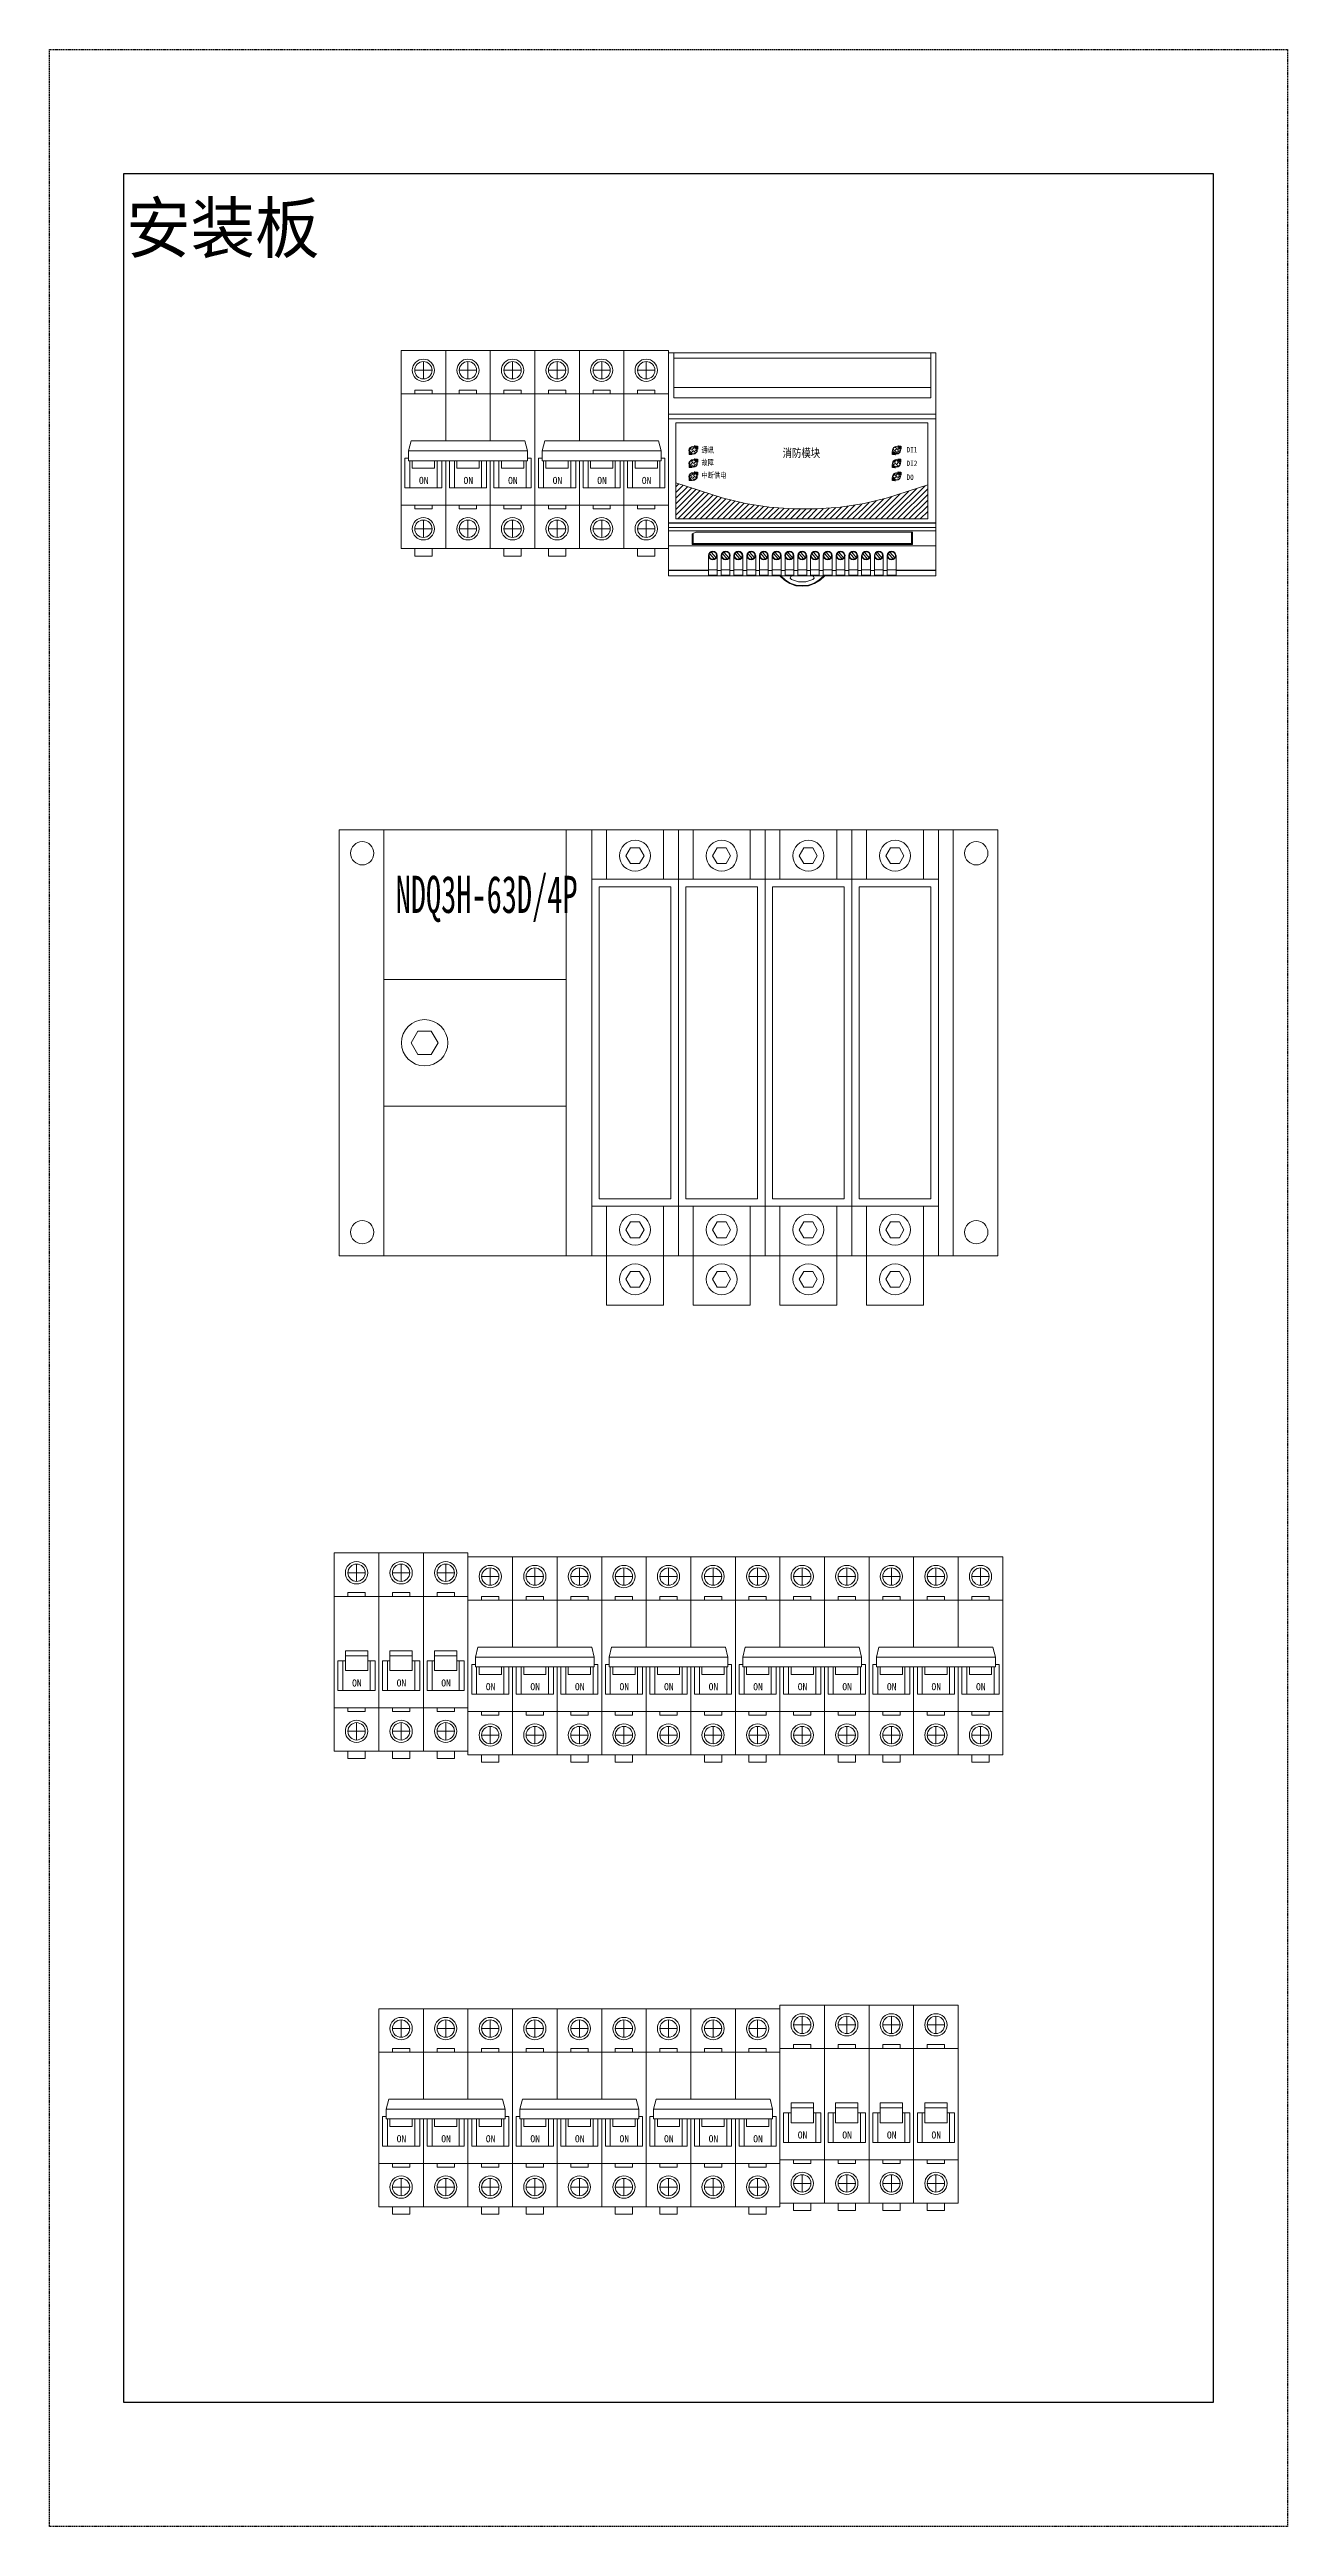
# Model space of a CAD drawing. Extents: x 253972 to 254472, y 319232 to 320232.
import ezdxf
from ezdxf.enums import TextEntityAlignment as Align

# ---------------------------------------------------------------- set-up
doc = ezdxf.new("R2010")
doc.units = 0
doc.header["$MEASUREMENT"] = 0
doc.linetypes.add('DASHED', pattern=[0.75, 0.5, -0.25])
doc.layers.add('布置图', color=30, linetype='Continuous')
doc.layers.add('细线', color=7, linetype='Continuous', lineweight=0)
doc.styles.add('-宋体', font='', dxfattribs={"width": 0.7})
doc.styles.add('宋', font='', dxfattribs={"width": 0.7})
doc.styles.add('正常', font='')
doc.styles.get('-宋体').set_extended_font_data('NSimSun')
doc.styles.get('宋').set_extended_font_data('SimSun')
doc.styles.get('正常').set_extended_font_data('FangSong_GB2312')

msp = doc.modelspace()

# ---------------------------------------------------------------- texts
at = {"color": 0}
msp.add_text('安装板', height=20, dxfattribs=at).set_placement((254002.8, 320160.4), align=Align.MIDDLE_LEFT)

# ---------------------------------------------------------------- blocks, each defined once
blk = doc.blocks.new('Manufacturer光辉PartName微型断路器Series3PShellFrameLimitingCurrentRemarkPartTypeMinCurrent1MaxCurrent63Poles3PMinPower0MaxPower0LibType2DelFlgfalseUpdateDate')
at = {"layer": '细线'}
for p, q in [((-21.5, 32), (-14.5, 32)), ((-18, 35.5), (-18, 28.5)), ((-3.5, 32), (3.5, 32)), ((0, 35.5), (0, 28.5)), ((14.5, 32), (21.5, 32)), ((18, 35.5), (18, 28.5)), ((-18, -35.5), (-18, -28.5)), ((0, -35.5), (0, -28.5)), ((18, -35.5), (18, -28.5)), ((-21.5, -32), (-14.5, -32)), ((-3.5, -32), (3.5, -32)), ((14.5, -32), (21.5, -32))]:
    blk.add_line(p, q, dxfattribs=at)
for points in [[(-9, 3.5), (-9, 40), (-27, 40), (-27, -40), (-9, -40), (-9, -4.5)], [(9, 3.5), (9, 40), (-9, 40), (-9, 3.5)], [(9, -4.5), (9, -40), (27, -40), (27, 40), (9, 40), (9, 3.5)], [(-9, 3.5), (-9, 22.5), (-27, 22.5), (-27, -22.5), (-9, -22.5), (-9, -4.5)], [(9, 3.5), (9, 22.5), (-9, 22.5), (-9, 3.5)], [(9, -4.5), (9, -22.5), (27, -22.5), (27, 22.5), (9, 22.5), (9, 3.5)], [(-24, -3.5), (-25.5, -3.5), (-25.5, -15.5), (-10.5, -15.5), (-10.5, -4.5)], [(-23.5, -4.5), (-23.5, -15.5), (-12.5, -15.5), (-12.5, -4.5)], [(-22.5, -4.5), (-22.5, -7.5), (-13.5, -7.5), (-13.5, -4.5)], [(-9, -4.5), (-9, -40), (9, -40), (9, -4.5)], [(-9, -4.5), (-9, -22.5), (9, -22.5), (9, -4.5)], [(-7.5, -4.5), (-7.5, -15.5), (7.5, -15.5), (7.5, -4.5)], [(-5.5, -4.5), (-5.5, -15.5), (5.5, -15.5), (5.5, -4.5)], [(-4.5, -4.5), (-4.5, -7.5), (4.5, -7.5), (4.5, -4.5)], [(10.5, -4.5), (10.5, -15.5), (25.5, -15.5), (25.5, -3.5), (24, -3.5)], [(12.5, -4.5), (12.5, -15.5), (23.5, -15.5), (23.5, -4.5)], [(13.5, -4.5), (13.5, -7.5), (22.5, -7.5), (22.5, -4.5)]]:
    blk.add_lwpolyline(points, dxfattribs=at)
for points in [[(-21.5, 24), (-14.5, 24), (-14.5, 22.5), (-21.5, 22.5)], [(-3.5, 24), (3.5, 24), (3.5, 22.5), (-3.5, 22.5)], [(14.5, 24), (21.5, 24), (21.5, 22.5), (14.5, 22.5)], [(24, -0.5), (-24, -0.5), (-23, 3.5), (23, 3.5)], [(-24, -4.5), (24, -4.5), (24, -0.5), (-24, -0.5)], [(-21.5, -24), (-14.5, -24), (-14.5, -22.5), (-21.5, -22.5)], [(-3.5, -24), (3.5, -24), (3.5, -22.5), (-3.5, -22.5)], [(14.5, -24), (21.5, -24), (21.5, -22.5), (14.5, -22.5)], [(-21.5, -43), (-14.5, -43), (-14.5, -40), (-21.5, -40)], [(14.5, -43), (21.5, -43), (21.5, -40), (14.5, -40)]]:
    blk.add_lwpolyline(points, close=True, dxfattribs=at)
for centre, radius in [((-18, 32), 4.5), ((-18, 32), 3.5), ((0, 32), 4.5), ((0, 32), 3.5), ((18, 32), 4.5), ((18, 32), 3.5), ((-18, -32), 4.5), ((-18, -32), 3.5), ((0, -32), 4.5), ((0, -32), 3.5), ((18, -32), 4.5), ((18, -32), 3.5)]:
    blk.add_circle(centre, radius, dxfattribs=at)
at = {"layer": '细线', "color": 2, "lineweight": 15, "style": '正常'}
for p in [(-19.8, -13.9), (-1.8, -13.9), (16.2, -13.9)]:
    blk.add_text('ON', height=2.85, dxfattribs=at).set_placement(p)
blk = doc.blocks.new('Manufacturer光辉PartName电源监控Series宽度108ShellFrameLimitingCurrentRemarkPartTypeMinCurrent0MaxCurrent0PolesMinPower0MaxPower0LibType2DelFlgfalseUpdateDate')
at = {"lineweight": 0, "transparency": 33554687}
h = blk.add_hatch(color=0, dxfattribs=at)
h.dxf.hatch_style = 2
h.paths.add_polyline_path([(-45.7, 5.1), (-45.7, 5), (-45.6, 5)])
h = blk.add_hatch(color=0, dxfattribs=at)
h.dxf.hatch_style = 2
h.paths.add_polyline_path([(-45.7, 4.9), (-45.7, 4.9), (-45.6, 4.9)])
h = blk.add_hatch(color=0, dxfattribs=at)
h.dxf.hatch_style = 2
h.paths.add_polyline_path([(-45.7, 4.9), (-45.6, 4.9), (-45.6, 4.9)])
h = blk.add_hatch(color=0, dxfattribs=at)
h.dxf.hatch_style = 2
h.paths.add_polyline_path([(-45.7, 4.9), (-45.6, 4.9), (-45.6, 4.8)])
h = blk.add_hatch(color=0, dxfattribs=at)
h.dxf.hatch_style = 2
h.paths.add_polyline_path([(-45.7, 4.8), (-45.6, 4.8), (-45.5, 4.8)])
h = blk.add_hatch(color=0, dxfattribs=at)
h.dxf.hatch_style = 2
h.paths.add_polyline_path([(-45.7, 4.8), (-45.5, 4.8), (-45.5, 4.7)])
h = blk.add_hatch(color=0, dxfattribs=at)
h.dxf.hatch_style = 2
h.paths.add_polyline_path([(-45.7, 4.7), (-45.7, 4.7), (-45.5, 4.7)])
h = blk.add_hatch(color=0, dxfattribs=at)
h.dxf.hatch_style = 2
h.paths.add_polyline_path([(-45.7, 4.7), (-45.5, 4.7), (-45.5, 4.7)])
h = blk.add_hatch(color=0, dxfattribs=at)
h.dxf.hatch_style = 2
h.paths.add_polyline_path([(-45.7, 4.7), (-45.5, 4.7), (-45.4, 4.6)])
h = blk.add_hatch(color=0, dxfattribs=at)
h.dxf.hatch_style = 2
h.paths.add_polyline_path([(-45.7, 4.6), (-45.4, 4.6), (-45.4, 4.6)])
h = blk.add_hatch(color=0, dxfattribs=at)
h.dxf.hatch_style = 2
h.paths.add_polyline_path([(-45.7, 4.6), (-45.4, 4.6), (-45.4, 4.6)])
h = blk.add_hatch(color=0, dxfattribs=at)
h.dxf.hatch_style = 2
h.paths.add_polyline_path([(-45.7, 4.6), (-45.4, 4.6), (-45.3, 4.5)])
h = blk.add_hatch(color=0, dxfattribs=at)
h.dxf.hatch_style = 2
h.paths.add_polyline_path([(-45.7, 4.5), (-45.3, 4.5), (-45.3, 4.5)])
h = blk.add_hatch(color=0, dxfattribs=at)
h.dxf.hatch_style = 2
h.paths.add_polyline_path([(-45.7, 4.5), (-45.7, 4.4), (-45.2, 4.4)])
h = blk.add_hatch(color=0, dxfattribs=at)
h.dxf.hatch_style = 2
h.paths.add_polyline_path([(-45.7, 4.5), (-45.3, 4.5), (-45.2, 4.4)])
h = blk.add_hatch(color=0, dxfattribs=at)
h.dxf.hatch_style = 2
h.paths.add_polyline_path([(-45.7, 4.4), (-45.7, 4.4), (-45.2, 4.4)])
h = blk.add_hatch(color=0, dxfattribs=at)
h.dxf.hatch_style = 2
h.paths.add_polyline_path([(-45.7, 4.4), (-45.2, 4.4), (-45.2, 4.4)])
h = blk.add_hatch(color=0, dxfattribs=at)
h.dxf.hatch_style = 2
h.paths.add_polyline_path([(-45.7, 4.4), (-45.7, 4.4), (-45.2, 4.4)])
h = blk.add_hatch(color=0, dxfattribs=at)
h.dxf.hatch_style = 2
h.paths.add_polyline_path([(-45.7, 4.4), (-45.2, 4.4), (-45.2, 4.4)])
h = blk.add_hatch(color=0, dxfattribs=at)
h.dxf.hatch_style = 2
h.paths.add_polyline_path([(-45.7, 4.4), (-45.7, 4.3), (-45.1, 4.3)])
h = blk.add_hatch(color=0, dxfattribs=at)
h.dxf.hatch_style = 2
h.paths.add_polyline_path([(-45.7, 4.4), (-45.2, 4.4), (-45.1, 4.3)])
h = blk.add_hatch(color=0, dxfattribs=at)
h.dxf.hatch_style = 2
h.paths.add_polyline_path([(-45.7, 4.3), (-45.7, 4.3), (-45.1, 4.3)])
h = blk.add_hatch(color=0, dxfattribs=at)
h.dxf.hatch_style = 2
h.paths.add_polyline_path([(-45.7, 4.3), (-45.1, 4.3), (-45.1, 4.3)])
h = blk.add_hatch(color=0, dxfattribs=at)
h.dxf.hatch_style = 2
h.paths.add_polyline_path([(-45.7, 4.3), (-45.7, 4.3), (-45, 4.3)])
h = blk.add_hatch(color=0, dxfattribs=at)
h.dxf.hatch_style = 2
h.paths.add_polyline_path([(-45.7, 4.3), (-45.1, 4.3), (-45, 4.3)])
h = blk.add_hatch(color=0, dxfattribs=at)
h.dxf.hatch_style = 2
h.paths.add_polyline_path([(-45.7, 4.3), (-45.7, 4.2), (-45, 4.2)])
h = blk.add_hatch(color=0, dxfattribs=at)
h.dxf.hatch_style = 2
h.paths.add_polyline_path([(-45.7, 4.3), (-45, 4.3), (-45, 4.2)])
h = blk.add_hatch(color=0, dxfattribs=at)
h.dxf.hatch_style = 2
h.paths.add_polyline_path([(-45.7, 4.2), (-45, 4.2), (-44.9, 4.2)])
h = blk.add_hatch(color=0, dxfattribs=at)
h.dxf.hatch_style = 2
h.paths.add_polyline_path([(-45.7, 4.2), (-44.9, 4.2), (-44.9, 4.2)])
h = blk.add_hatch(color=0, dxfattribs=at)
h.dxf.hatch_style = 2
h.paths.add_polyline_path([(-45.7, 4.2), (-44.9, 4.2), (-44.8, 4.1)])
h = blk.add_hatch(color=0, dxfattribs=at)
h.dxf.hatch_style = 2
h.paths.add_polyline_path([(-45.7, 4.1), (-44.8, 4.1), (-44.8, 4.1)])
h = blk.add_hatch(color=0, dxfattribs=at)
h.dxf.hatch_style = 2
h.paths.add_polyline_path([(-45.7, 4.1), (-44.8, 4.1), (-44.7, 4.1)])
h = blk.add_hatch(color=0, dxfattribs=at)
h.dxf.hatch_style = 2
h.paths.add_polyline_path([(-45.7, 4.1), (-44.7, 4.1), (-44.7, 4.1)])
h = blk.add_hatch(color=0, dxfattribs=at)
h.dxf.hatch_style = 2
h.paths.add_polyline_path([(-45.7, 4.1), (-44.7, 4.1), (-44.6, 4)])
h = blk.add_hatch(color=0, dxfattribs=at)
h.dxf.hatch_style = 2
h.paths.add_polyline_path([(-45.7, 4), (-44.6, 4), (-44.6, 4)])
h = blk.add_hatch(color=0, dxfattribs=at)
h.dxf.hatch_style = 2
h.paths.add_polyline_path([(-45.7, 4), (-44.6, 4), (-44.5, 4)])
h = blk.add_hatch(color=0, dxfattribs=at)
h.dxf.hatch_style = 2
h.paths.add_polyline_path([(-43.6, 7.4), (-43.5, 7.4), (-42.3, 7.4)])
h = blk.add_hatch(color=0, dxfattribs=at)
h.dxf.hatch_style = 2
h.paths.add_polyline_path([(-43.6, 2.1), (-43.5, 2.1), (-42.3, 2.1)])
h = blk.add_hatch(color=0, dxfattribs=at)
h.dxf.hatch_style = 2
h.paths.add_polyline_path([(-43.5, 7.4), (-43.4, 7.3), (-42.3, 7.3)])
h = blk.add_hatch(color=0, dxfattribs=at)
h.dxf.hatch_style = 2
h.paths.add_polyline_path([(-43.5, 2.1), (-43.4, 2.1), (-42.3, 2.1)])
h = blk.add_hatch(color=0, dxfattribs=at)
h.dxf.hatch_style = 2
h.paths.add_polyline_path([(-43.4, 7.3), (-43.4, 7.3), (-42.3, 7.3)])
h = blk.add_hatch(color=0, dxfattribs=at)
h.dxf.hatch_style = 2
h.paths.add_polyline_path([(-43.4, 7.3), (-43.3, 7.3), (-42.3, 7.3)])
h = blk.add_hatch(color=0, dxfattribs=at)
h.dxf.hatch_style = 2
h.paths.add_polyline_path([(-43.4, 2.1), (-43.4, 2), (-42.3, 2)])
h = blk.add_hatch(color=0, dxfattribs=at)
h.dxf.hatch_style = 2
h.paths.add_polyline_path([(-43.4, 2), (-43.3, 2), (-42.3, 2)])
h = blk.add_hatch(color=0, dxfattribs=at)
h.dxf.hatch_style = 2
h.paths.add_polyline_path([(-43.3, 7.3), (-43.3, 7.3), (-42.3, 7.3)])
h = blk.add_hatch(color=0, dxfattribs=at)
h.dxf.hatch_style = 2
h.paths.add_polyline_path([(-43.3, 7.3), (-43.2, 7.2), (-42.3, 7.2)])
h = blk.add_hatch(color=0, dxfattribs=at)
h.dxf.hatch_style = 2
h.paths.add_polyline_path([(-43.3, 2), (-43.3, 2), (-42.3, 2)])
h = blk.add_hatch(color=0, dxfattribs=at)
h.dxf.hatch_style = 2
h.paths.add_polyline_path([(-43.3, 2), (-43.2, 2), (-42.3, 2)])
h = blk.add_hatch(color=0, dxfattribs=at)
h.dxf.hatch_style = 2
h.paths.add_polyline_path([(-43.2, 7.2), (-43.2, 7.2), (-42.3, 7.2)])
h = blk.add_hatch(color=0, dxfattribs=at)
h.dxf.hatch_style = 2
h.paths.add_polyline_path([(-43.2, 7.2), (-43.1, 7.2), (-42.3, 7.2)])
h = blk.add_hatch(color=0, dxfattribs=at)
h.dxf.hatch_style = 2
h.paths.add_polyline_path([(-43.2, 7.2), (-42.3, 7.2), (-42.3, 7.2)])
h = blk.add_hatch(color=0, dxfattribs=at)
h.dxf.hatch_style = 2
h.paths.add_polyline_path([(-43.2, 2), (-43.2, 1.9), (-42.3, 1.9)])
h = blk.add_hatch(color=0, dxfattribs=at)
h.dxf.hatch_style = 2
h.paths.add_polyline_path([(-43.2, 1.9), (-43.1, 1.9), (-42.3, 1.9)])
h = blk.add_hatch(color=0, dxfattribs=at)
h.dxf.hatch_style = 2
h.paths.add_polyline_path([(-43.2, 1.9), (-42.3, 1.9), (-42.3, 1.9)])
h = blk.add_hatch(color=0, dxfattribs=at)
h.dxf.hatch_style = 2
h.paths.add_polyline_path([(-43.1, 7.2), (-43.1, 7.2), (-42.3, 7.2)])
h = blk.add_hatch(color=0, dxfattribs=at)
h.dxf.hatch_style = 2
h.paths.add_polyline_path([(-43.1, 7.2), (-43, 7.1), (-42.3, 7.1)])
h = blk.add_hatch(color=0, dxfattribs=at)
h.dxf.hatch_style = 2
h.paths.add_polyline_path([(-43.1, 7.2), (-42.3, 7.2), (-42.3, 7.1)])
h = blk.add_hatch(color=0, dxfattribs=at)
h.dxf.hatch_style = 2
h.paths.add_polyline_path([(-43.1, 1.9), (-43.1, 1.9), (-42.3, 1.9)])
h = blk.add_hatch(color=0, dxfattribs=at)
h.dxf.hatch_style = 2
h.paths.add_polyline_path([(-43.1, 1.9), (-43, 1.8), (-42.3, 1.8)])
h = blk.add_hatch(color=0, dxfattribs=at)
h.dxf.hatch_style = 2
h.paths.add_polyline_path([(-43.1, 1.9), (-42.3, 1.9), (-42.3, 1.8)])
h = blk.add_hatch(color=0, dxfattribs=at)
h.dxf.hatch_style = 2
h.paths.add_polyline_path([(-43, 7.1), (-43, 7.1), (-42.3, 7.1)])
h = blk.add_hatch(color=0, dxfattribs=at)
h.dxf.hatch_style = 2
h.paths.add_polyline_path([(-43, 7.1), (-42.3, 7.1), (-42.3, 7.1)])
h = blk.add_hatch(color=0, dxfattribs=at)
h.dxf.hatch_style = 2
h.paths.add_polyline_path([(-43, 7.1), (-42.9, 7), (-42.3, 7)])
h = blk.add_hatch(color=0, dxfattribs=at)
h.dxf.hatch_style = 2
h.paths.add_polyline_path([(-43, 7.1), (-42.3, 7.1), (-42.3, 7)])
h = blk.add_hatch(color=0, dxfattribs=at)
h.dxf.hatch_style = 2
h.paths.add_polyline_path([(-43, 1.8), (-43, 1.8), (-42.3, 1.8)])
h = blk.add_hatch(color=0, dxfattribs=at)
h.dxf.hatch_style = 2
h.paths.add_polyline_path([(-43, 1.8), (-42.3, 1.8), (-42.3, 1.8)])
h = blk.add_hatch(color=0, dxfattribs=at)
h.dxf.hatch_style = 2
h.paths.add_polyline_path([(-43, 1.8), (-42.9, 1.8), (-42.3, 1.8)])
h = blk.add_hatch(color=0, dxfattribs=at)
h.dxf.hatch_style = 2
h.paths.add_polyline_path([(-43, 1.8), (-42.3, 1.8), (-42.3, 1.8)])
h = blk.add_hatch(color=0, dxfattribs=at)
h.dxf.hatch_style = 2
h.paths.add_polyline_path([(-42.9, 7), (-42.9, 7), (-42.3, 7)])
h = blk.add_hatch(color=0, dxfattribs=at)
h.dxf.hatch_style = 2
h.paths.add_polyline_path([(-42.9, 7), (-42.3, 7), (-42.3, 7)])
h = blk.add_hatch(color=0, dxfattribs=at)
h.dxf.hatch_style = 2
h.paths.add_polyline_path([(-42.9, 7), (-42.8, 7), (-42.3, 7)])
h = blk.add_hatch(color=0, dxfattribs=at)
h.dxf.hatch_style = 2
h.paths.add_polyline_path([(-42.9, 7), (-42.3, 7), (-42.3, 7)])
h = blk.add_hatch(color=0, dxfattribs=at)
h.dxf.hatch_style = 2
h.paths.add_polyline_path([(-42.9, 1.8), (-42.9, 1.7), (-42.3, 1.7)])
h = blk.add_hatch(color=0, dxfattribs=at)
h.dxf.hatch_style = 2
h.paths.add_polyline_path([(-42.9, 1.8), (-42.3, 1.8), (-42.3, 1.7)])
h = blk.add_hatch(color=0, dxfattribs=at)
h.dxf.hatch_style = 2
h.paths.add_polyline_path([(-42.8, 7), (-42.8, 6.9), (-42.3, 6.9)])
h = blk.add_hatch(color=0, dxfattribs=at)
h.dxf.hatch_style = 2
h.paths.add_polyline_path([(-42.8, 7), (-42.3, 7), (-42.3, 6.9)])
h = blk.add_hatch(color=0, dxfattribs=at)
h.dxf.hatch_style = 2
h.paths.add_polyline_path([(-42.8, 6.9), (-42.8, 6.9), (-42.3, 6.9)])
h = blk.add_hatch(color=0, dxfattribs=at)
h.dxf.hatch_style = 2
h.paths.add_polyline_path([(-42.8, 6.9), (-42.3, 6.9), (-42.3, 6.9)])
h = blk.add_hatch(color=0, dxfattribs=at)
h.dxf.hatch_style = 2
h.paths.add_polyline_path([(-42.8, 6.9), (-42.7, 6.9), (-42.3, 6.9)])
h = blk.add_hatch(color=0, dxfattribs=at)
h.dxf.hatch_style = 2
h.paths.add_polyline_path([(-42.8, 6.9), (-42.3, 6.9), (-42.3, 6.9)])
h = blk.add_hatch(color=0, dxfattribs=at)
h.dxf.hatch_style = 2
h.paths.add_polyline_path([(-42.8, 1.7), (-42.8, 1.7), (-42.3, 1.7)])
h = blk.add_hatch(color=0, dxfattribs=at)
h.dxf.hatch_style = 2
h.paths.add_polyline_path([(-42.8, 1.7), (-42.3, 1.7), (-42.3, 1.7)])
h = blk.add_hatch(color=0, dxfattribs=at)
h.dxf.hatch_style = 2
h.paths.add_polyline_path([(-42.8, 1.7), (-42.8, 1.6), (-42.3, 1.6)])
h = blk.add_hatch(color=0, dxfattribs=at)
h.dxf.hatch_style = 2
h.paths.add_polyline_path([(-42.8, 1.7), (-42.3, 1.7), (-42.3, 1.6)])
h = blk.add_hatch(color=0, dxfattribs=at)
h.dxf.hatch_style = 2
h.paths.add_polyline_path([(-42.8, 1.6), (-42.7, 1.6), (-42.3, 1.6)])
h = blk.add_hatch(color=0, dxfattribs=at)
h.dxf.hatch_style = 2
h.paths.add_polyline_path([(-42.8, 1.6), (-42.3, 1.6), (-42.3, 1.6)])
h = blk.add_hatch(color=0, dxfattribs=at)
h.dxf.hatch_style = 2
h.paths.add_polyline_path([(-42.7, 6.9), (-42.7, 6.8), (-42.3, 6.8)])
h = blk.add_hatch(color=0, dxfattribs=at)
h.dxf.hatch_style = 2
h.paths.add_polyline_path([(-42.7, 6.8), (-42.7, 6.8), (-42.3, 6.8)])
h = blk.add_hatch(color=0, dxfattribs=at)
h.dxf.hatch_style = 2
h.paths.add_polyline_path([(-42.7, 6.8), (-42.6, 6.7), (-42.3, 6.7)])
h = blk.add_hatch(color=0, dxfattribs=at)
h.dxf.hatch_style = 2
h.paths.add_polyline_path([(-42.7, 1.6), (-42.7, 1.5), (-42.3, 1.5)])
h = blk.add_hatch(color=0, dxfattribs=at)
h.dxf.hatch_style = 2
h.paths.add_polyline_path([(-42.7, 1.5), (-42.7, 1.5), (-42.3, 1.5)])
h = blk.add_hatch(color=0, dxfattribs=at)
h.dxf.hatch_style = 2
h.paths.add_polyline_path([(-42.7, 1.5), (-42.6, 1.5), (-42.3, 1.5)])
h = blk.add_hatch(color=0, dxfattribs=at)
h.dxf.hatch_style = 2
h.paths.add_polyline_path([(-42.6, 6.7), (-42.6, 6.7), (-42.3, 6.7)])
h = blk.add_hatch(color=0, dxfattribs=at)
h.dxf.hatch_style = 2
h.paths.add_polyline_path([(-42.6, 6.7), (-42.6, 6.6), (-42.3, 6.6)])
h = blk.add_hatch(color=0, dxfattribs=at)
h.dxf.hatch_style = 2
h.paths.add_polyline_path([(-42.6, 6.6), (-42.5, 6.6), (-42.3, 6.6)])
h = blk.add_hatch(color=0, dxfattribs=at)
h.dxf.hatch_style = 2
h.paths.add_polyline_path([(-42.6, 1.5), (-42.6, 1.4), (-42.3, 1.4)])
h = blk.add_hatch(color=0, dxfattribs=at)
h.dxf.hatch_style = 2
h.paths.add_polyline_path([(-42.6, 1.4), (-42.6, 1.4), (-42.3, 1.4)])
h = blk.add_hatch(color=0, dxfattribs=at)
h.dxf.hatch_style = 2
h.paths.add_polyline_path([(-42.6, 1.4), (-42.5, 1.3), (-42.3, 1.3)])
h = blk.add_hatch(color=0, dxfattribs=at)
h.dxf.hatch_style = 2
h.paths.add_polyline_path([(-42.5, 6.6), (-42.5, 6.5), (-42.3, 6.5)])
h = blk.add_hatch(color=0, dxfattribs=at)
h.dxf.hatch_style = 2
h.paths.add_polyline_path([(-42.5, 6.6), (-42.3, 6.6), (-42.3, 6.5)])
h = blk.add_hatch(color=0, dxfattribs=at)
h.dxf.hatch_style = 2
h.paths.add_polyline_path([(-42.5, 6.5), (-42.5, 6.5), (-42.3, 6.5)])
h = blk.add_hatch(color=0, dxfattribs=at)
h.dxf.hatch_style = 2
h.paths.add_polyline_path([(-42.5, 6.5), (-42.5, 6.4), (-42.3, 6.4)])
h = blk.add_hatch(color=0, dxfattribs=at)
h.dxf.hatch_style = 2
h.paths.add_polyline_path([(-42.5, 6.4), (-42.4, 6.4), (-42.3, 6.4)])
h = blk.add_hatch(color=0, dxfattribs=at)
h.dxf.hatch_style = 2
h.paths.add_polyline_path([(-42.5, 6.4), (-42.3, 6.4), (-42.3, 6.4)])
h = blk.add_hatch(color=0, dxfattribs=at)
h.dxf.hatch_style = 2
h.paths.add_polyline_path([(-42.5, 1.3), (-42.5, 1.3), (-42.3, 1.3)])
h = blk.add_hatch(color=0, dxfattribs=at)
h.dxf.hatch_style = 2
h.paths.add_polyline_path([(-42.5, 1.3), (-42.3, 1.3), (-42.3, 1.3)])
h = blk.add_hatch(color=0, dxfattribs=at)
h.dxf.hatch_style = 2
h.paths.add_polyline_path([(-42.5, 1.3), (-42.5, 1.2), (-42.3, 1.2)])
h = blk.add_hatch(color=0, dxfattribs=at)
h.dxf.hatch_style = 2
h.paths.add_polyline_path([(-42.5, 1.2), (-42.5, 1.2), (-42.3, 1.2)])
h = blk.add_hatch(color=0, dxfattribs=at)
h.dxf.hatch_style = 2
h.paths.add_polyline_path([(-42.5, 1.2), (-42.4, 1.1), (-42.3, 1.1)])
h = blk.add_hatch(color=0, dxfattribs=at)
h.dxf.hatch_style = 2
h.paths.add_polyline_path([(-42.5, 1.2), (-42.3, 1.2), (-42.3, 1.1)])
h = blk.add_hatch(color=0, dxfattribs=at)
h.dxf.hatch_style = 2
h.paths.add_polyline_path([(-42.4, 6.4), (-42.4, 6.4), (-42.3, 6.4)])
h = blk.add_hatch(color=0, dxfattribs=at)
h.dxf.hatch_style = 2
h.paths.add_polyline_path([(-42.4, 1.1), (-42.4, 1.1), (-42.3, 1.1)])
h = blk.add_hatch(color=0, dxfattribs=at)
h.dxf.hatch_style = 2
h.paths.add_polyline_path([(36.4, 5.1), (36.4, 5), (36.5, 5)])
h = blk.add_hatch(color=0, dxfattribs=at)
h.dxf.hatch_style = 2
h.paths.add_polyline_path([(36.4, 5.1), (36.5, 5.1), (36.5, 5)])
h = blk.add_hatch(color=0, dxfattribs=at)
h.dxf.hatch_style = 2
h.paths.add_polyline_path([(36.4, 5), (36.5, 5), (36.6, 4.9)])
h = blk.add_hatch(color=0, dxfattribs=at)
h.dxf.hatch_style = 2
h.paths.add_polyline_path([(36.4, 4.9), (36.4, 4.9), (36.6, 4.9)])
h = blk.add_hatch(color=0, dxfattribs=at)
h.dxf.hatch_style = 2
h.paths.add_polyline_path([(36.4, 4.9), (36.6, 4.9), (36.6, 4.9)])
h = blk.add_hatch(color=0, dxfattribs=at)
h.dxf.hatch_style = 2
h.paths.add_polyline_path([(36.4, 4.9), (36.6, 4.9), (36.6, 4.8)])
h = blk.add_hatch(color=0, dxfattribs=at)
h.dxf.hatch_style = 2
h.paths.add_polyline_path([(36.4, 4.8), (36.6, 4.8), (36.6, 4.8)])
h = blk.add_hatch(color=0, dxfattribs=at)
h.dxf.hatch_style = 2
h.paths.add_polyline_path([(36.4, 4.8), (36.6, 4.8), (36.6, 4.7)])
h = blk.add_hatch(color=0, dxfattribs=at)
h.dxf.hatch_style = 2
h.paths.add_polyline_path([(36.4, 4.7), (36.4, 4.7), (36.7, 4.7)])
h = blk.add_hatch(color=0, dxfattribs=at)
h.dxf.hatch_style = 2
h.paths.add_polyline_path([(36.4, 4.7), (36.6, 4.7), (36.7, 4.7)])
h = blk.add_hatch(color=0, dxfattribs=at)
h.dxf.hatch_style = 2
h.paths.add_polyline_path([(36.4, 4.7), (36.7, 4.7), (36.7, 4.6)])
h = blk.add_hatch(color=0, dxfattribs=at)
h.dxf.hatch_style = 2
h.paths.add_polyline_path([(36.4, 4.6), (36.7, 4.6), (36.7, 4.6)])
h = blk.add_hatch(color=0, dxfattribs=at)
h.dxf.hatch_style = 2
h.paths.add_polyline_path([(36.4, 4.6), (36.7, 4.6), (36.8, 4.6)])
h = blk.add_hatch(color=0, dxfattribs=at)
h.dxf.hatch_style = 2
h.paths.add_polyline_path([(36.4, 4.6), (36.8, 4.6), (36.8, 4.5)])
h = blk.add_hatch(color=0, dxfattribs=at)
h.dxf.hatch_style = 2
h.paths.add_polyline_path([(36.4, 4.5), (36.8, 4.5), (36.9, 4.5)])
h = blk.add_hatch(color=0, dxfattribs=at)
h.dxf.hatch_style = 2
h.paths.add_polyline_path([(36.4, 4.5), (36.4, 4.4), (36.9, 4.4)])
h = blk.add_hatch(color=0, dxfattribs=at)
h.dxf.hatch_style = 2
h.paths.add_polyline_path([(36.4, 4.5), (36.9, 4.5), (36.9, 4.4)])
h = blk.add_hatch(color=0, dxfattribs=at)
h.dxf.hatch_style = 2
h.paths.add_polyline_path([(36.4, 4.4), (36.4, 4.4), (36.9, 4.4)])
h = blk.add_hatch(color=0, dxfattribs=at)
h.dxf.hatch_style = 2
h.paths.add_polyline_path([(36.4, 4.4), (36.9, 4.4), (36.9, 4.4)])
h = blk.add_hatch(color=0, dxfattribs=at)
h.dxf.hatch_style = 2
h.paths.add_polyline_path([(36.4, 4.4), (36.4, 4.4), (37, 4.4)])
h = blk.add_hatch(color=0, dxfattribs=at)
h.dxf.hatch_style = 2
h.paths.add_polyline_path([(36.4, 4.4), (36.9, 4.4), (37, 4.4)])
h = blk.add_hatch(color=0, dxfattribs=at)
h.dxf.hatch_style = 2
h.paths.add_polyline_path([(36.4, 4.4), (36.4, 4.3), (37, 4.3)])
h = blk.add_hatch(color=0, dxfattribs=at)
h.dxf.hatch_style = 2
h.paths.add_polyline_path([(36.4, 4.4), (37, 4.4), (37, 4.3)])
h = blk.add_hatch(color=0, dxfattribs=at)
h.dxf.hatch_style = 2
h.paths.add_polyline_path([(36.4, 4.3), (36.4, 4.3), (37.1, 4.3)])
h = blk.add_hatch(color=0, dxfattribs=at)
h.dxf.hatch_style = 2
h.paths.add_polyline_path([(36.4, 4.3), (37, 4.3), (37.1, 4.3)])
h = blk.add_hatch(color=0, dxfattribs=at)
h.dxf.hatch_style = 2
h.paths.add_polyline_path([(36.4, 4.3), (36.4, 4.3), (37.1, 4.3)])
h = blk.add_hatch(color=0, dxfattribs=at)
h.dxf.hatch_style = 2
h.paths.add_polyline_path([(36.4, 4.3), (37.1, 4.3), (37.1, 4.3)])
h = blk.add_hatch(color=0, dxfattribs=at)
h.dxf.hatch_style = 2
h.paths.add_polyline_path([(36.4, 4.3), (36.4, 4.2), (37.2, 4.2)])
h = blk.add_hatch(color=0, dxfattribs=at)
h.dxf.hatch_style = 2
h.paths.add_polyline_path([(36.4, 4.3), (37.1, 4.3), (37.2, 4.2)])
h = blk.add_hatch(color=0, dxfattribs=at)
h.dxf.hatch_style = 2
h.paths.add_polyline_path([(36.4, 4.2), (37.2, 4.2), (37.2, 4.2)])
h = blk.add_hatch(color=0, dxfattribs=at)
h.dxf.hatch_style = 2
h.paths.add_polyline_path([(36.4, 4.2), (37.2, 4.2), (37.3, 4.2)])
h = blk.add_hatch(color=0, dxfattribs=at)
h.dxf.hatch_style = 2
h.paths.add_polyline_path([(36.4, 4.2), (37.3, 4.2), (37.3, 4.1)])
h = blk.add_hatch(color=0, dxfattribs=at)
h.dxf.hatch_style = 2
h.paths.add_polyline_path([(36.4, 4.1), (37.3, 4.1), (37.4, 4.1)])
h = blk.add_hatch(color=0, dxfattribs=at)
h.dxf.hatch_style = 2
h.paths.add_polyline_path([(36.4, 4.1), (37.4, 4.1), (37.4, 4.1)])
h = blk.add_hatch(color=0, dxfattribs=at)
h.dxf.hatch_style = 2
h.paths.add_polyline_path([(36.4, 4.1), (37.4, 4.1), (37.5, 4.1)])
h = blk.add_hatch(color=0, dxfattribs=at)
h.dxf.hatch_style = 2
h.paths.add_polyline_path([(36.4, 4.1), (37.5, 4.1), (37.5, 4)])
h = blk.add_hatch(color=0, dxfattribs=at)
h.dxf.hatch_style = 2
h.paths.add_polyline_path([(36.4, 4), (37.5, 4), (37.6, 4)])
h = blk.add_hatch(color=0, dxfattribs=at)
h.dxf.hatch_style = 2
h.paths.add_polyline_path([(36.4, 4), (37.6, 4), (37.7, 4)])
h = blk.add_hatch(color=0, dxfattribs=at)
h.dxf.hatch_style = 2
h.paths.add_polyline_path([(38.6, 7.4), (38.6, 7.4), (39.8, 7.4)])
h = blk.add_hatch(color=0, dxfattribs=at)
h.dxf.hatch_style = 2
h.paths.add_polyline_path([(38.6, 7.4), (38.7, 7.3), (39.8, 7.3)])
h = blk.add_hatch(color=0, dxfattribs=at)
h.dxf.hatch_style = 2
h.paths.add_polyline_path([(38.6, 2.1), (38.6, 2.1), (39.8, 2.1)])
h = blk.add_hatch(color=0, dxfattribs=at)
h.dxf.hatch_style = 2
h.paths.add_polyline_path([(38.6, 2.1), (38.7, 2.1), (39.8, 2.1)])
h = blk.add_hatch(color=0, dxfattribs=at)
h.dxf.hatch_style = 2
h.paths.add_polyline_path([(38.7, 7.3), (38.8, 7.3), (39.8, 7.3)])
h = blk.add_hatch(color=0, dxfattribs=at)
h.dxf.hatch_style = 2
h.paths.add_polyline_path([(38.7, 2.1), (38.8, 2), (39.8, 2)])
h = blk.add_hatch(color=0, dxfattribs=at)
h.dxf.hatch_style = 2
h.paths.add_polyline_path([(38.8, 7.3), (38.8, 7.3), (39.8, 7.3)])
h = blk.add_hatch(color=0, dxfattribs=at)
h.dxf.hatch_style = 2
h.paths.add_polyline_path([(38.8, 7.3), (38.9, 7.3), (39.8, 7.3)])
h = blk.add_hatch(color=0, dxfattribs=at)
h.dxf.hatch_style = 2
h.paths.add_polyline_path([(38.8, 2), (38.8, 2), (39.8, 2)])
h = blk.add_hatch(color=0, dxfattribs=at)
h.dxf.hatch_style = 2
h.paths.add_polyline_path([(38.8, 2), (38.9, 2), (39.8, 2)])
h = blk.add_hatch(color=0, dxfattribs=at)
h.dxf.hatch_style = 2
h.paths.add_polyline_path([(38.9, 7.3), (38.9, 7.2), (39.8, 7.2)])
h = blk.add_hatch(color=0, dxfattribs=at)
h.dxf.hatch_style = 2
h.paths.add_polyline_path([(38.9, 7.2), (39, 7.2), (39.8, 7.2)])
h = blk.add_hatch(color=0, dxfattribs=at)
h.dxf.hatch_style = 2
h.paths.add_polyline_path([(38.9, 2), (38.9, 2), (39.8, 2)])
h = blk.add_hatch(color=0, dxfattribs=at)
h.dxf.hatch_style = 2
h.paths.add_polyline_path([(38.9, 2), (39, 1.9), (39.8, 1.9)])
h = blk.add_hatch(color=0, dxfattribs=at)
h.dxf.hatch_style = 2
h.paths.add_polyline_path([(39, 7.2), (39, 7.2), (39.8, 7.2)])
h = blk.add_hatch(color=0, dxfattribs=at)
h.dxf.hatch_style = 2
h.paths.add_polyline_path([(39, 7.2), (39.8, 7.2), (39.8, 7.2)])
h = blk.add_hatch(color=0, dxfattribs=at)
h.dxf.hatch_style = 2
h.paths.add_polyline_path([(39, 7.2), (39.1, 7.2), (39.8, 7.2)])
h = blk.add_hatch(color=0, dxfattribs=at)
h.dxf.hatch_style = 2
h.paths.add_polyline_path([(39, 1.9), (39, 1.9), (39.8, 1.9)])
h = blk.add_hatch(color=0, dxfattribs=at)
h.dxf.hatch_style = 2
h.paths.add_polyline_path([(39, 1.9), (39.8, 1.9), (39.8, 1.9)])
h = blk.add_hatch(color=0, dxfattribs=at)
h.dxf.hatch_style = 2
h.paths.add_polyline_path([(39, 1.9), (39.1, 1.9), (39.8, 1.9)])
h = blk.add_hatch(color=0, dxfattribs=at)
h.dxf.hatch_style = 2
h.paths.add_polyline_path([(39.1, 7.2), (39.1, 7.1), (39.8, 7.1)])
h = blk.add_hatch(color=0, dxfattribs=at)
h.dxf.hatch_style = 2
h.paths.add_polyline_path([(39.1, 7.2), (39.8, 7.2), (39.8, 7.1)])
h = blk.add_hatch(color=0, dxfattribs=at)
h.dxf.hatch_style = 2
h.paths.add_polyline_path([(39.1, 7.1), (39.2, 7.1), (39.8, 7.1)])
h = blk.add_hatch(color=0, dxfattribs=at)
h.dxf.hatch_style = 2
h.paths.add_polyline_path([(39.1, 7.1), (39.8, 7.1), (39.8, 7.1)])
h = blk.add_hatch(color=0, dxfattribs=at)
h.dxf.hatch_style = 2
h.paths.add_polyline_path([(39.1, 1.9), (39.1, 1.8), (39.8, 1.8)])
h = blk.add_hatch(color=0, dxfattribs=at)
h.dxf.hatch_style = 2
h.paths.add_polyline_path([(39.1, 1.9), (39.8, 1.9), (39.8, 1.8)])
h = blk.add_hatch(color=0, dxfattribs=at)
h.dxf.hatch_style = 2
h.paths.add_polyline_path([(39.1, 1.8), (39.2, 1.8), (39.8, 1.8)])
h = blk.add_hatch(color=0, dxfattribs=at)
h.dxf.hatch_style = 2
h.paths.add_polyline_path([(39.1, 1.8), (39.8, 1.8), (39.8, 1.8)])
h = blk.add_hatch(color=0, dxfattribs=at)
h.dxf.hatch_style = 2
h.paths.add_polyline_path([(39.2, 7.1), (39.2, 7), (39.8, 7)])
h = blk.add_hatch(color=0, dxfattribs=at)
h.dxf.hatch_style = 2
h.paths.add_polyline_path([(39.2, 7.1), (39.8, 7.1), (39.8, 7)])
h = blk.add_hatch(color=0, dxfattribs=at)
h.dxf.hatch_style = 2
h.paths.add_polyline_path([(39.2, 7), (39.3, 7), (39.8, 7)])
h = blk.add_hatch(color=0, dxfattribs=at)
h.dxf.hatch_style = 2
h.paths.add_polyline_path([(39.2, 7), (39.8, 7), (39.8, 7)])
h = blk.add_hatch(color=0, dxfattribs=at)
h.dxf.hatch_style = 2
h.paths.add_polyline_path([(39.2, 1.8), (39.2, 1.8), (39.8, 1.8)])
h = blk.add_hatch(color=0, dxfattribs=at)
h.dxf.hatch_style = 2
h.paths.add_polyline_path([(39.2, 1.8), (39.8, 1.8), (39.8, 1.8)])
h = blk.add_hatch(color=0, dxfattribs=at)
h.dxf.hatch_style = 2
h.paths.add_polyline_path([(39.2, 1.8), (39.3, 1.7), (39.8, 1.7)])
h = blk.add_hatch(color=0, dxfattribs=at)
h.dxf.hatch_style = 2
h.paths.add_polyline_path([(39.2, 1.8), (39.8, 1.8), (39.8, 1.7)])
h = blk.add_hatch(color=0, dxfattribs=at)
h.dxf.hatch_style = 2
h.paths.add_polyline_path([(39.3, 7), (39.3, 7), (39.8, 7)])
h = blk.add_hatch(color=0, dxfattribs=at)
h.dxf.hatch_style = 2
h.paths.add_polyline_path([(39.3, 7), (39.8, 7), (39.8, 7)])
h = blk.add_hatch(color=0, dxfattribs=at)
h.dxf.hatch_style = 2
h.paths.add_polyline_path([(39.3, 7), (39.3, 6.9), (39.8, 6.9)])
h = blk.add_hatch(color=0, dxfattribs=at)
h.dxf.hatch_style = 2
h.paths.add_polyline_path([(39.3, 7), (39.8, 7), (39.8, 6.9)])
h = blk.add_hatch(color=0, dxfattribs=at)
h.dxf.hatch_style = 2
h.paths.add_polyline_path([(39.3, 6.9), (39.4, 6.9), (39.8, 6.9)])
h = blk.add_hatch(color=0, dxfattribs=at)
h.dxf.hatch_style = 2
h.paths.add_polyline_path([(39.3, 6.9), (39.8, 6.9), (39.8, 6.9)])
h = blk.add_hatch(color=0, dxfattribs=at)
h.dxf.hatch_style = 2
h.paths.add_polyline_path([(39.3, 1.7), (39.3, 1.7), (39.8, 1.7)])
h = blk.add_hatch(color=0, dxfattribs=at)
h.dxf.hatch_style = 2
h.paths.add_polyline_path([(39.3, 1.7), (39.8, 1.7), (39.8, 1.7)])
h = blk.add_hatch(color=0, dxfattribs=at)
h.dxf.hatch_style = 2
h.paths.add_polyline_path([(39.3, 1.7), (39.3, 1.7), (39.8, 1.7)])
h = blk.add_hatch(color=0, dxfattribs=at)
h.dxf.hatch_style = 2
h.paths.add_polyline_path([(39.3, 1.7), (39.8, 1.7), (39.8, 1.7)])
h = blk.add_hatch(color=0, dxfattribs=at)
h.dxf.hatch_style = 2
h.paths.add_polyline_path([(39.3, 1.7), (39.4, 1.6), (39.8, 1.6)])
h = blk.add_hatch(color=0, dxfattribs=at)
h.dxf.hatch_style = 2
h.paths.add_polyline_path([(39.3, 1.7), (39.8, 1.7), (39.8, 1.6)])
h = blk.add_hatch(color=0, dxfattribs=at)
h.dxf.hatch_style = 2
h.paths.add_polyline_path([(39.4, 6.9), (39.4, 6.9), (39.8, 6.9)])
h = blk.add_hatch(color=0, dxfattribs=at)
h.dxf.hatch_style = 2
h.paths.add_polyline_path([(39.4, 6.9), (39.8, 6.9), (39.8, 6.9)])
h = blk.add_hatch(color=0, dxfattribs=at)
h.dxf.hatch_style = 2
h.paths.add_polyline_path([(39.4, 6.9), (39.5, 6.8), (39.8, 6.8)])
h = blk.add_hatch(color=0, dxfattribs=at)
h.dxf.hatch_style = 2
h.paths.add_polyline_path([(39.4, 1.6), (39.4, 1.6), (39.8, 1.6)])
h = blk.add_hatch(color=0, dxfattribs=at)
h.dxf.hatch_style = 2
h.paths.add_polyline_path([(39.4, 1.6), (39.8, 1.6), (39.8, 1.6)])
h = blk.add_hatch(color=0, dxfattribs=at)
h.dxf.hatch_style = 2
h.paths.add_polyline_path([(39.4, 1.6), (39.5, 1.5), (39.8, 1.5)])
h = blk.add_hatch(color=0, dxfattribs=at)
h.dxf.hatch_style = 2
h.paths.add_polyline_path([(39.5, 6.8), (39.5, 6.8), (39.8, 6.8)])
h = blk.add_hatch(color=0, dxfattribs=at)
h.dxf.hatch_style = 2
h.paths.add_polyline_path([(39.5, 6.8), (39.5, 6.7), (39.8, 6.7)])
h = blk.add_hatch(color=0, dxfattribs=at)
h.dxf.hatch_style = 2
h.paths.add_polyline_path([(39.5, 6.7), (39.6, 6.7), (39.8, 6.7)])
h = blk.add_hatch(color=0, dxfattribs=at)
h.dxf.hatch_style = 2
h.paths.add_polyline_path([(39.5, 1.5), (39.5, 1.5), (39.8, 1.5)])
h = blk.add_hatch(color=0, dxfattribs=at)
h.dxf.hatch_style = 2
h.paths.add_polyline_path([(39.5, 1.5), (39.5, 1.5), (39.8, 1.5)])
h = blk.add_hatch(color=0, dxfattribs=at)
h.dxf.hatch_style = 2
h.paths.add_polyline_path([(39.5, 1.5), (39.6, 1.4), (39.8, 1.4)])
h = blk.add_hatch(color=0, dxfattribs=at)
h.dxf.hatch_style = 2
h.paths.add_polyline_path([(39.6, 6.7), (39.6, 6.6), (39.8, 6.6)])
h = blk.add_hatch(color=0, dxfattribs=at)
h.dxf.hatch_style = 2
h.paths.add_polyline_path([(39.6, 6.6), (39.6, 6.6), (39.8, 6.6)])
h = blk.add_hatch(color=0, dxfattribs=at)
h.dxf.hatch_style = 2
h.paths.add_polyline_path([(39.6, 6.6), (39.6, 6.5), (39.8, 6.5)])
h = blk.add_hatch(color=0, dxfattribs=at)
h.dxf.hatch_style = 2
h.paths.add_polyline_path([(39.6, 6.6), (39.8, 6.6), (39.8, 6.5)])
h = blk.add_hatch(color=0, dxfattribs=at)
h.dxf.hatch_style = 2
h.paths.add_polyline_path([(39.6, 6.5), (39.7, 6.5), (39.8, 6.5)])
h = blk.add_hatch(color=0, dxfattribs=at)
h.dxf.hatch_style = 2
h.paths.add_polyline_path([(39.6, 1.4), (39.6, 1.4), (39.8, 1.4)])
h = blk.add_hatch(color=0, dxfattribs=at)
h.dxf.hatch_style = 2
h.paths.add_polyline_path([(39.6, 1.4), (39.6, 1.3), (39.8, 1.3)])
h = blk.add_hatch(color=0, dxfattribs=at)
h.dxf.hatch_style = 2
h.paths.add_polyline_path([(39.6, 1.3), (39.6, 1.3), (39.8, 1.3)])
h = blk.add_hatch(color=0, dxfattribs=at)
h.dxf.hatch_style = 2
h.paths.add_polyline_path([(39.6, 1.3), (39.8, 1.3), (39.8, 1.3)])
h = blk.add_hatch(color=0, dxfattribs=at)
h.dxf.hatch_style = 2
h.paths.add_polyline_path([(39.6, 1.3), (39.7, 1.2), (39.8, 1.2)])
h = blk.add_hatch(color=0, dxfattribs=at)
h.dxf.hatch_style = 2
h.paths.add_polyline_path([(39.7, 6.4), (39.7, 6.4), (39.8, 6.4)])
h = blk.add_hatch(color=0, dxfattribs=at)
h.dxf.hatch_style = 2
h.paths.add_polyline_path([(39.7, 6.4), (39.8, 6.4), (39.8, 6.4)])
h = blk.add_hatch(color=0, dxfattribs=at)
h.dxf.hatch_style = 2
h.paths.add_polyline_path([(39.7, 1.2), (39.7, 1.1), (39.8, 1.1)])
h = blk.add_hatch(color=0, dxfattribs=at)
h.dxf.hatch_style = 2
h.paths.add_polyline_path([(39.7, 1.2), (39.8, 1.2), (39.8, 1.1)])
h = blk.add_hatch(color=0, dxfattribs=at)
h.dxf.hatch_style = 2
h.paths.add_polyline_path([(-45.7, -0.2), (-45.7, -0.2), (-45.6, -0.2)])
h = blk.add_hatch(color=0, dxfattribs=at)
h.dxf.hatch_style = 2
h.paths.add_polyline_path([(-45.7, -0.3), (-45.7, -0.4), (-45.6, -0.4)])
h = blk.add_hatch(color=0, dxfattribs=at)
h.dxf.hatch_style = 2
h.paths.add_polyline_path([(-45.7, -0.3), (-45.6, -0.3), (-45.6, -0.4)])
h = blk.add_hatch(color=0, dxfattribs=at)
h.dxf.hatch_style = 2
h.paths.add_polyline_path([(-45.7, -0.4), (-45.6, -0.4), (-45.6, -0.4)])
h = blk.add_hatch(color=0, dxfattribs=at)
h.dxf.hatch_style = 2
h.paths.add_polyline_path([(-45.7, -0.4), (-45.6, -0.4), (-45.5, -0.5)])
h = blk.add_hatch(color=0, dxfattribs=at)
h.dxf.hatch_style = 2
h.paths.add_polyline_path([(-45.7, -0.5), (-45.5, -0.5), (-45.5, -0.5)])
h = blk.add_hatch(color=0, dxfattribs=at)
h.dxf.hatch_style = 2
h.paths.add_polyline_path([(-45.7, -0.5), (-45.7, -0.6), (-45.5, -0.6)])
h = blk.add_hatch(color=0, dxfattribs=at)
h.dxf.hatch_style = 2
h.paths.add_polyline_path([(-45.7, -0.5), (-45.5, -0.5), (-45.5, -0.6)])
h = blk.add_hatch(color=0, dxfattribs=at)
h.dxf.hatch_style = 2
h.paths.add_polyline_path([(-45.7, -0.6), (-45.5, -0.6), (-45.4, -0.6)])
h = blk.add_hatch(color=0, dxfattribs=at)
h.dxf.hatch_style = 2
h.paths.add_polyline_path([(-45.7, -0.6), (-45.4, -0.6), (-45.4, -0.7)])
h = blk.add_hatch(color=0, dxfattribs=at)
h.dxf.hatch_style = 2
h.paths.add_polyline_path([(-45.7, -0.7), (-45.4, -0.7), (-45.4, -0.7)])
h = blk.add_hatch(color=0, dxfattribs=at)
h.dxf.hatch_style = 2
h.paths.add_polyline_path([(-45.7, -0.7), (-45.4, -0.7), (-45.3, -0.7)])
h = blk.add_hatch(color=0, dxfattribs=at)
h.dxf.hatch_style = 2
h.paths.add_polyline_path([(-45.7, -0.7), (-45.3, -0.7), (-45.3, -0.8)])
h = blk.add_hatch(color=0, dxfattribs=at)
h.dxf.hatch_style = 2
h.paths.add_polyline_path([(-45.7, -0.8), (-45.7, -0.8), (-45.2, -0.8)])
h = blk.add_hatch(color=0, dxfattribs=at)
h.dxf.hatch_style = 2
h.paths.add_polyline_path([(-45.7, -0.8), (-45.3, -0.8), (-45.2, -0.8)])
h = blk.add_hatch(color=0, dxfattribs=at)
h.dxf.hatch_style = 2
h.paths.add_polyline_path([(-45.7, -0.8), (-45.7, -0.9), (-45.2, -0.9)])
h = blk.add_hatch(color=0, dxfattribs=at)
h.dxf.hatch_style = 2
h.paths.add_polyline_path([(-45.7, -0.8), (-45.2, -0.8), (-45.2, -0.9)])
h = blk.add_hatch(color=0, dxfattribs=at)
h.dxf.hatch_style = 2
h.paths.add_polyline_path([(-45.7, -0.9), (-45.7, -0.9), (-45.2, -0.9)])
h = blk.add_hatch(color=0, dxfattribs=at)
h.dxf.hatch_style = 2
h.paths.add_polyline_path([(-45.7, -0.9), (-45.2, -0.9), (-45.2, -0.9)])
h = blk.add_hatch(color=0, dxfattribs=at)
h.dxf.hatch_style = 2
h.paths.add_polyline_path([(-45.7, -0.9), (-45.7, -0.9), (-45.1, -0.9)])
h = blk.add_hatch(color=0, dxfattribs=at)
h.dxf.hatch_style = 2
h.paths.add_polyline_path([(-45.7, -0.9), (-45.2, -0.9), (-45.1, -0.9)])
h = blk.add_hatch(color=0, dxfattribs=at)
h.dxf.hatch_style = 2
h.paths.add_polyline_path([(-45.7, -0.9), (-45.7, -1), (-45.1, -1)])
h = blk.add_hatch(color=0, dxfattribs=at)
h.dxf.hatch_style = 2
h.paths.add_polyline_path([(-45.7, -0.9), (-45.1, -0.9), (-45.1, -1)])
h = blk.add_hatch(color=0, dxfattribs=at)
h.dxf.hatch_style = 2
h.paths.add_polyline_path([(-45.7, -1), (-45.7, -1), (-45, -1)])
h = blk.add_hatch(color=0, dxfattribs=at)
h.dxf.hatch_style = 2
h.paths.add_polyline_path([(-45.7, -1), (-45.1, -1), (-45, -1)])
h = blk.add_hatch(color=0, dxfattribs=at)
h.dxf.hatch_style = 2
h.paths.add_polyline_path([(-45.7, -1), (-45.7, -1.1), (-45, -1.1)])
h = blk.add_hatch(color=0, dxfattribs=at)
h.dxf.hatch_style = 2
h.paths.add_polyline_path([(-45.7, -1), (-45, -1), (-45, -1.1)])
h = blk.add_hatch(color=0, dxfattribs=at)
h.dxf.hatch_style = 2
h.paths.add_polyline_path([(-45.7, -1.1), (-45, -1.1), (-44.9, -1.1)])
h = blk.add_hatch(color=0, dxfattribs=at)
h.dxf.hatch_style = 2
h.paths.add_polyline_path([(-45.7, -1.1), (-44.9, -1.1), (-44.9, -1.1)])
h = blk.add_hatch(color=0, dxfattribs=at)
h.dxf.hatch_style = 2
h.paths.add_polyline_path([(-45.7, -1.1), (-44.9, -1.1), (-44.8, -1.1)])
h = blk.add_hatch(color=0, dxfattribs=at)
h.dxf.hatch_style = 2
h.paths.add_polyline_path([(-45.7, -1.1), (-44.8, -1.1), (-44.8, -1.2)])
h = blk.add_hatch(color=0, dxfattribs=at)
h.dxf.hatch_style = 2
h.paths.add_polyline_path([(-45.7, -1.2), (-44.8, -1.2), (-44.7, -1.2)])
h = blk.add_hatch(color=0, dxfattribs=at)
h.dxf.hatch_style = 2
h.paths.add_polyline_path([(-45.7, -1.2), (-44.7, -1.2), (-44.7, -1.2)])
h = blk.add_hatch(color=0, dxfattribs=at)
h.dxf.hatch_style = 2
h.paths.add_polyline_path([(-45.7, -1.2), (-44.7, -1.2), (-44.6, -1.2)])
h = blk.add_hatch(color=0, dxfattribs=at)
h.dxf.hatch_style = 2
h.paths.add_polyline_path([(-45.7, -1.2), (-44.6, -1.2), (-44.6, -1.2)])
h = blk.add_hatch(color=0, dxfattribs=at)
h.dxf.hatch_style = 2
h.paths.add_polyline_path([(-45.7, -1.2), (-44.6, -1.2), (-44.5, -1.3)])
h = blk.add_hatch(color=0, dxfattribs=at)
h.dxf.hatch_style = 2
h.paths.add_polyline_path([(-45.7, -5.5), (-45.7, -5.5), (-45.6, -5.5)])
h = blk.add_hatch(color=0, dxfattribs=at)
h.dxf.hatch_style = 2
h.paths.add_polyline_path([(-45.7, -5.6), (-45.7, -5.7), (-45.6, -5.7)])
h = blk.add_hatch(color=0, dxfattribs=at)
h.dxf.hatch_style = 2
h.paths.add_polyline_path([(-45.7, -5.6), (-45.6, -5.6), (-45.6, -5.7)])
h = blk.add_hatch(color=0, dxfattribs=at)
h.dxf.hatch_style = 2
h.paths.add_polyline_path([(-45.7, -5.7), (-45.6, -5.7), (-45.6, -5.7)])
h = blk.add_hatch(color=0, dxfattribs=at)
h.dxf.hatch_style = 2
h.paths.add_polyline_path([(-45.7, -5.7), (-45.6, -5.7), (-45.5, -5.8)])
h = blk.add_hatch(color=0, dxfattribs=at)
h.dxf.hatch_style = 2
h.paths.add_polyline_path([(-45.7, -5.8), (-45.5, -5.8), (-45.5, -5.8)])
h = blk.add_hatch(color=0, dxfattribs=at)
h.dxf.hatch_style = 2
h.paths.add_polyline_path([(-45.7, -5.8), (-45.7, -5.8), (-45.5, -5.8)])
h = blk.add_hatch(color=0, dxfattribs=at)
h.dxf.hatch_style = 2
h.paths.add_polyline_path([(-45.7, -5.8), (-45.5, -5.8), (-45.5, -5.8)])
h = blk.add_hatch(color=0, dxfattribs=at)
h.dxf.hatch_style = 2
h.paths.add_polyline_path([(-45.7, -5.8), (-45.5, -5.8), (-45.4, -5.9)])
h = blk.add_hatch(color=0, dxfattribs=at)
h.dxf.hatch_style = 2
h.paths.add_polyline_path([(-45.7, -5.9), (-45.4, -5.9), (-45.4, -5.9)])
h = blk.add_hatch(color=0, dxfattribs=at)
h.dxf.hatch_style = 2
h.paths.add_polyline_path([(-45.7, -5.9), (-45.4, -5.9), (-45.4, -6)])
h = blk.add_hatch(color=0, dxfattribs=at)
h.dxf.hatch_style = 2
h.paths.add_polyline_path([(-45.7, -6), (-45.4, -6), (-45.3, -6)])
h = blk.add_hatch(color=0, dxfattribs=at)
h.dxf.hatch_style = 2
h.paths.add_polyline_path([(-45.7, -6), (-45.3, -6), (-45.3, -6.1)])
h = blk.add_hatch(color=0, dxfattribs=at)
h.dxf.hatch_style = 2
h.paths.add_polyline_path([(-45.7, -6.1), (-45.7, -6.1), (-45.2, -6.1)])
h = blk.add_hatch(color=0, dxfattribs=at)
h.dxf.hatch_style = 2
h.paths.add_polyline_path([(-45.7, -6.1), (-45.3, -6.1), (-45.2, -6.1)])
h = blk.add_hatch(color=0, dxfattribs=at)
h.dxf.hatch_style = 2
h.paths.add_polyline_path([(-45.7, -6.1), (-45.7, -6.1), (-45.2, -6.1)])
h = blk.add_hatch(color=0, dxfattribs=at)
h.dxf.hatch_style = 2
h.paths.add_polyline_path([(-45.7, -6.1), (-45.2, -6.1), (-45.2, -6.1)])
h = blk.add_hatch(color=0, dxfattribs=at)
h.dxf.hatch_style = 2
h.paths.add_polyline_path([(-45.7, -6.1), (-45.7, -6.2), (-45.2, -6.2)])
h = blk.add_hatch(color=0, dxfattribs=at)
h.dxf.hatch_style = 2
h.paths.add_polyline_path([(-45.7, -6.1), (-45.2, -6.1), (-45.2, -6.2)])
h = blk.add_hatch(color=0, dxfattribs=at)
h.dxf.hatch_style = 2
h.paths.add_polyline_path([(-45.7, -6.2), (-45.7, -6.2), (-45.1, -6.2)])
h = blk.add_hatch(color=0, dxfattribs=at)
h.dxf.hatch_style = 2
h.paths.add_polyline_path([(-45.7, -6.2), (-45.2, -6.2), (-45.1, -6.2)])
h = blk.add_hatch(color=0, dxfattribs=at)
h.dxf.hatch_style = 2
h.paths.add_polyline_path([(-45.7, -6.2), (-45.7, -6.3), (-45.1, -6.3)])
h = blk.add_hatch(color=0, dxfattribs=at)
h.dxf.hatch_style = 2
h.paths.add_polyline_path([(-45.7, -6.2), (-45.1, -6.2), (-45.1, -6.3)])
h = blk.add_hatch(color=0, dxfattribs=at)
h.dxf.hatch_style = 2
h.paths.add_polyline_path([(-45.7, -6.3), (-45.7, -6.3), (-45, -6.3)])
h = blk.add_hatch(color=0, dxfattribs=at)
h.dxf.hatch_style = 2
h.paths.add_polyline_path([(-45.7, -6.3), (-45.1, -6.3), (-45, -6.3)])
h = blk.add_hatch(color=0, dxfattribs=at)
h.dxf.hatch_style = 2
h.paths.add_polyline_path([(-45.7, -6.3), (-45.7, -6.3), (-45, -6.3)])
h = blk.add_hatch(color=0, dxfattribs=at)
h.dxf.hatch_style = 2
h.paths.add_polyline_path([(-45.7, -6.3), (-45, -6.3), (-45, -6.3)])
h = blk.add_hatch(color=0, dxfattribs=at)
h.dxf.hatch_style = 2
h.paths.add_polyline_path([(-45.7, -6.3), (-45, -6.3), (-44.9, -6.3)])
h = blk.add_hatch(color=0, dxfattribs=at)
h.dxf.hatch_style = 2
h.paths.add_polyline_path([(-45.7, -6.3), (-44.9, -6.3), (-44.9, -6.4)])
h = blk.add_hatch(color=0, dxfattribs=at)
h.dxf.hatch_style = 2
h.paths.add_polyline_path([(-45.7, -6.4), (-44.9, -6.4), (-44.8, -6.4)])
h = blk.add_hatch(color=0, dxfattribs=at)
h.dxf.hatch_style = 2
h.paths.add_polyline_path([(-45.7, -6.4), (-44.8, -6.4), (-44.8, -6.4)])
h = blk.add_hatch(color=0, dxfattribs=at)
h.dxf.hatch_style = 2
h.paths.add_polyline_path([(-45.7, -6.4), (-44.8, -6.4), (-44.7, -6.5)])
h = blk.add_hatch(color=0, dxfattribs=at)
h.dxf.hatch_style = 2
h.paths.add_polyline_path([(-45.7, -6.5), (-44.7, -6.5), (-44.7, -6.5)])
h = blk.add_hatch(color=0, dxfattribs=at)
h.dxf.hatch_style = 2
h.paths.add_polyline_path([(-45.7, -6.5), (-44.7, -6.5), (-44.6, -6.5)])
h = blk.add_hatch(color=0, dxfattribs=at)
h.dxf.hatch_style = 2
h.paths.add_polyline_path([(-45.7, -6.5), (-44.6, -6.5), (-44.6, -6.5)])
h = blk.add_hatch(color=0, dxfattribs=at)
h.dxf.hatch_style = 2
h.paths.add_polyline_path([(-45.7, -6.5), (-44.6, -6.5), (-44.5, -6.5)])
h = blk.add_hatch(color=0, dxfattribs=at)
h.dxf.hatch_style = 2
h.paths.add_polyline_path([(-43.6, -3.2), (-43.5, -3.2), (-42.3, -3.2)])
h = blk.add_hatch(color=0, dxfattribs=at)
h.dxf.hatch_style = 2
h.paths.add_polyline_path([(-43.5, -3.2), (-43.4, -3.2), (-42.3, -3.2)])
h = blk.add_hatch(color=0, dxfattribs=at)
h.dxf.hatch_style = 2
h.paths.add_polyline_path([(-43.4, -3.2), (-43.4, -3.2), (-42.3, -3.2)])
h = blk.add_hatch(color=0, dxfattribs=at)
h.dxf.hatch_style = 2
h.paths.add_polyline_path([(-43.4, -3.2), (-43.3, -3.3), (-42.3, -3.3)])
h = blk.add_hatch(color=0, dxfattribs=at)
h.dxf.hatch_style = 2
h.paths.add_polyline_path([(-43.3, -3.3), (-43.3, -3.3), (-42.3, -3.3)])
h = blk.add_hatch(color=0, dxfattribs=at)
h.dxf.hatch_style = 2
h.paths.add_polyline_path([(-43.3, -3.3), (-43.2, -3.3), (-42.3, -3.3)])
h = blk.add_hatch(color=0, dxfattribs=at)
h.dxf.hatch_style = 2
h.paths.add_polyline_path([(-43.2, -3.3), (-43.2, -3.3), (-42.3, -3.3)])
h = blk.add_hatch(color=0, dxfattribs=at)
h.dxf.hatch_style = 2
h.paths.add_polyline_path([(-43.2, -3.3), (-43.1, -3.4), (-42.3, -3.4)])
h = blk.add_hatch(color=0, dxfattribs=at)
h.dxf.hatch_style = 2
h.paths.add_polyline_path([(-43.2, -3.3), (-42.3, -3.3), (-42.3, -3.4)])
h = blk.add_hatch(color=0, dxfattribs=at)
h.dxf.hatch_style = 2
h.paths.add_polyline_path([(-43.1, -3.4), (-43.1, -3.4), (-42.3, -3.4)])
h = blk.add_hatch(color=0, dxfattribs=at)
h.dxf.hatch_style = 2
h.paths.add_polyline_path([(-43.1, -3.4), (-43, -3.4), (-42.3, -3.4)])
h = blk.add_hatch(color=0, dxfattribs=at)
h.dxf.hatch_style = 2
h.paths.add_polyline_path([(-43.1, -3.4), (-42.3, -3.4), (-42.3, -3.4)])
h = blk.add_hatch(color=0, dxfattribs=at)
h.dxf.hatch_style = 2
h.paths.add_polyline_path([(-43, -3.4), (-43, -3.5), (-42.3, -3.5)])
h = blk.add_hatch(color=0, dxfattribs=at)
h.dxf.hatch_style = 2
h.paths.add_polyline_path([(-43, -3.4), (-42.3, -3.4), (-42.3, -3.5)])
h = blk.add_hatch(color=0, dxfattribs=at)
h.dxf.hatch_style = 2
h.paths.add_polyline_path([(-43, -3.5), (-42.9, -3.5), (-42.3, -3.5)])
h = blk.add_hatch(color=0, dxfattribs=at)
h.dxf.hatch_style = 2
h.paths.add_polyline_path([(-42.9, -3.5), (-42.9, -3.5), (-42.3, -3.5)])
h = blk.add_hatch(color=0, dxfattribs=at)
h.dxf.hatch_style = 2
h.paths.add_polyline_path([(-42.9, -3.5), (-42.3, -3.5), (-42.3, -3.5)])
h = blk.add_hatch(color=0, dxfattribs=at)
h.dxf.hatch_style = 2
h.paths.add_polyline_path([(-42.9, -3.5), (-42.8, -3.6), (-42.3, -3.6)])
h = blk.add_hatch(color=0, dxfattribs=at)
h.dxf.hatch_style = 2
h.paths.add_polyline_path([(-42.9, -3.5), (-42.3, -3.5), (-42.3, -3.6)])
h = blk.add_hatch(color=0, dxfattribs=at)
h.dxf.hatch_style = 2
h.paths.add_polyline_path([(-42.8, -3.6), (-42.8, -3.6), (-42.3, -3.6)])
h = blk.add_hatch(color=0, dxfattribs=at)
h.dxf.hatch_style = 2
h.paths.add_polyline_path([(-42.8, -3.6), (-42.3, -3.6), (-42.3, -3.6)])
h = blk.add_hatch(color=0, dxfattribs=at)
h.dxf.hatch_style = 2
h.paths.add_polyline_path([(-42.8, -3.6), (-42.8, -3.6), (-42.3, -3.6)])
h = blk.add_hatch(color=0, dxfattribs=at)
h.dxf.hatch_style = 2
h.paths.add_polyline_path([(-42.8, -3.6), (-42.3, -3.6), (-42.3, -3.6)])
h = blk.add_hatch(color=0, dxfattribs=at)
h.dxf.hatch_style = 2
h.paths.add_polyline_path([(-42.8, -3.6), (-42.7, -3.7), (-42.3, -3.7)])
h = blk.add_hatch(color=0, dxfattribs=at)
h.dxf.hatch_style = 2
h.paths.add_polyline_path([(-42.8, -3.6), (-42.3, -3.6), (-42.3, -3.7)])
h = blk.add_hatch(color=0, dxfattribs=at)
h.dxf.hatch_style = 2
h.paths.add_polyline_path([(-42.7, -3.7), (-42.7, -3.7), (-42.3, -3.7)])
h = blk.add_hatch(color=0, dxfattribs=at)
h.dxf.hatch_style = 2
h.paths.add_polyline_path([(-42.7, -3.7), (-42.7, -3.8), (-42.3, -3.8)])
h = blk.add_hatch(color=0, dxfattribs=at)
h.dxf.hatch_style = 2
h.paths.add_polyline_path([(-42.7, -3.8), (-42.6, -3.8), (-42.3, -3.8)])
h = blk.add_hatch(color=0, dxfattribs=at)
h.dxf.hatch_style = 2
h.paths.add_polyline_path([(-42.6, -3.8), (-42.6, -3.9), (-42.3, -3.9)])
h = blk.add_hatch(color=0, dxfattribs=at)
h.dxf.hatch_style = 2
h.paths.add_polyline_path([(-42.6, -3.9), (-42.6, -3.9), (-42.3, -3.9)])
h = blk.add_hatch(color=0, dxfattribs=at)
h.dxf.hatch_style = 2
h.paths.add_polyline_path([(-42.6, -3.9), (-42.5, -3.9), (-42.3, -3.9)])
h = blk.add_hatch(color=0, dxfattribs=at)
h.dxf.hatch_style = 2
h.paths.add_polyline_path([(-42.5, -3.9), (-42.5, -4), (-42.3, -4)])
h = blk.add_hatch(color=0, dxfattribs=at)
h.dxf.hatch_style = 2
h.paths.add_polyline_path([(-42.5, -3.9), (-42.3, -3.9), (-42.3, -4)])
h = blk.add_hatch(color=0, dxfattribs=at)
h.dxf.hatch_style = 2
h.paths.add_polyline_path([(-42.5, -4), (-42.5, -4), (-42.3, -4)])
h = blk.add_hatch(color=0, dxfattribs=at)
h.dxf.hatch_style = 2
h.paths.add_polyline_path([(-42.5, -4), (-42.5, -4.1), (-42.3, -4.1)])
h = blk.add_hatch(color=0, dxfattribs=at)
h.dxf.hatch_style = 2
h.paths.add_polyline_path([(-42.5, -4.1), (-42.4, -4.1), (-42.3, -4.1)])
h = blk.add_hatch(color=0, dxfattribs=at)
h.dxf.hatch_style = 2
h.paths.add_polyline_path([(-42.5, -4.1), (-42.3, -4.1), (-42.3, -4.1)])
h = blk.add_hatch(color=0, dxfattribs=at)
h.dxf.hatch_style = 2
h.paths.add_polyline_path([(-42.4, -4.1), (-42.4, -4.2), (-42.3, -4.2)])
h = blk.add_hatch(color=0, dxfattribs=at)
h.dxf.hatch_style = 2
h.paths.add_polyline_path([(36.4, -0.2), (36.4, -0.2), (36.5, -0.2)])
h = blk.add_hatch(color=0, dxfattribs=at)
h.dxf.hatch_style = 2
h.paths.add_polyline_path([(36.4, -0.2), (36.5, -0.2), (36.5, -0.2)])
h = blk.add_hatch(color=0, dxfattribs=at)
h.dxf.hatch_style = 2
h.paths.add_polyline_path([(36.4, -0.3), (36.5, -0.3), (36.6, -0.3)])
h = blk.add_hatch(color=0, dxfattribs=at)
h.dxf.hatch_style = 2
h.paths.add_polyline_path([(36.4, -0.3), (36.4, -0.4), (36.6, -0.4)])
h = blk.add_hatch(color=0, dxfattribs=at)
h.dxf.hatch_style = 2
h.paths.add_polyline_path([(36.4, -0.3), (36.6, -0.3), (36.6, -0.4)])
h = blk.add_hatch(color=0, dxfattribs=at)
h.dxf.hatch_style = 2
h.paths.add_polyline_path([(36.4, -0.4), (36.6, -0.4), (36.6, -0.4)])
h = blk.add_hatch(color=0, dxfattribs=at)
h.dxf.hatch_style = 2
h.paths.add_polyline_path([(36.4, -0.4), (36.6, -0.4), (36.6, -0.5)])
h = blk.add_hatch(color=0, dxfattribs=at)
h.dxf.hatch_style = 2
h.paths.add_polyline_path([(36.4, -0.5), (36.6, -0.5), (36.6, -0.5)])
h = blk.add_hatch(color=0, dxfattribs=at)
h.dxf.hatch_style = 2
h.paths.add_polyline_path([(36.4, -0.5), (36.4, -0.6), (36.7, -0.6)])
h = blk.add_hatch(color=0, dxfattribs=at)
h.dxf.hatch_style = 2
h.paths.add_polyline_path([(36.4, -0.5), (36.6, -0.5), (36.7, -0.6)])
h = blk.add_hatch(color=0, dxfattribs=at)
h.dxf.hatch_style = 2
h.paths.add_polyline_path([(36.4, -0.6), (36.7, -0.6), (36.7, -0.6)])
h = blk.add_hatch(color=0, dxfattribs=at)
h.dxf.hatch_style = 2
h.paths.add_polyline_path([(36.4, -0.6), (36.7, -0.6), (36.7, -0.7)])
h = blk.add_hatch(color=0, dxfattribs=at)
h.dxf.hatch_style = 2
h.paths.add_polyline_path([(36.4, -0.7), (36.7, -0.7), (36.8, -0.7)])
h = blk.add_hatch(color=0, dxfattribs=at)
h.dxf.hatch_style = 2
h.paths.add_polyline_path([(36.4, -0.7), (36.8, -0.7), (36.8, -0.7)])
h = blk.add_hatch(color=0, dxfattribs=at)
h.dxf.hatch_style = 2
h.paths.add_polyline_path([(36.4, -0.7), (36.8, -0.7), (36.9, -0.8)])
h = blk.add_hatch(color=0, dxfattribs=at)
h.dxf.hatch_style = 2
h.paths.add_polyline_path([(36.4, -0.8), (36.4, -0.8), (36.9, -0.8)])
h = blk.add_hatch(color=0, dxfattribs=at)
h.dxf.hatch_style = 2
h.paths.add_polyline_path([(36.4, -0.8), (36.9, -0.8), (36.9, -0.8)])
h = blk.add_hatch(color=0, dxfattribs=at)
h.dxf.hatch_style = 2
h.paths.add_polyline_path([(36.4, -0.8), (36.4, -0.9), (36.9, -0.9)])
h = blk.add_hatch(color=0, dxfattribs=at)
h.dxf.hatch_style = 2
h.paths.add_polyline_path([(36.4, -0.8), (36.9, -0.8), (36.9, -0.9)])
h = blk.add_hatch(color=0, dxfattribs=at)
h.dxf.hatch_style = 2
h.paths.add_polyline_path([(36.4, -0.9), (36.4, -0.9), (37, -0.9)])
h = blk.add_hatch(color=0, dxfattribs=at)
h.dxf.hatch_style = 2
h.paths.add_polyline_path([(36.4, -0.9), (36.9, -0.9), (37, -0.9)])
h = blk.add_hatch(color=0, dxfattribs=at)
h.dxf.hatch_style = 2
h.paths.add_polyline_path([(36.4, -0.9), (36.4, -0.9), (37, -0.9)])
h = blk.add_hatch(color=0, dxfattribs=at)
h.dxf.hatch_style = 2
h.paths.add_polyline_path([(36.4, -0.9), (37, -0.9), (37, -0.9)])
h = blk.add_hatch(color=0, dxfattribs=at)
h.dxf.hatch_style = 2
h.paths.add_polyline_path([(36.4, -0.9), (36.4, -1), (37.1, -1)])
h = blk.add_hatch(color=0, dxfattribs=at)
h.dxf.hatch_style = 2
h.paths.add_polyline_path([(36.4, -0.9), (37, -0.9), (37.1, -1)])
h = blk.add_hatch(color=0, dxfattribs=at)
h.dxf.hatch_style = 2
h.paths.add_polyline_path([(36.4, -1), (36.4, -1), (37.1, -1)])
h = blk.add_hatch(color=0, dxfattribs=at)
h.dxf.hatch_style = 2
h.paths.add_polyline_path([(36.4, -1), (37.1, -1), (37.1, -1)])
h = blk.add_hatch(color=0, dxfattribs=at)
h.dxf.hatch_style = 2
h.paths.add_polyline_path([(36.4, -1), (36.4, -1.1), (37.2, -1.1)])
h = blk.add_hatch(color=0, dxfattribs=at)
h.dxf.hatch_style = 2
h.paths.add_polyline_path([(36.4, -1), (37.1, -1), (37.2, -1.1)])
h = blk.add_hatch(color=0, dxfattribs=at)
h.dxf.hatch_style = 2
h.paths.add_polyline_path([(36.4, -1.1), (37.2, -1.1), (37.2, -1.1)])
h = blk.add_hatch(color=0, dxfattribs=at)
h.dxf.hatch_style = 2
h.paths.add_polyline_path([(36.4, -1.1), (37.2, -1.1), (37.3, -1.1)])
h = blk.add_hatch(color=0, dxfattribs=at)
h.dxf.hatch_style = 2
h.paths.add_polyline_path([(36.4, -1.1), (37.3, -1.1), (37.3, -1.1)])
h = blk.add_hatch(color=0, dxfattribs=at)
h.dxf.hatch_style = 2
h.paths.add_polyline_path([(36.4, -1.1), (37.3, -1.1), (37.4, -1.2)])
h = blk.add_hatch(color=0, dxfattribs=at)
h.dxf.hatch_style = 2
h.paths.add_polyline_path([(36.4, -1.2), (37.4, -1.2), (37.4, -1.2)])
h = blk.add_hatch(color=0, dxfattribs=at)
h.dxf.hatch_style = 2
h.paths.add_polyline_path([(36.4, -1.2), (37.4, -1.2), (37.5, -1.2)])
h = blk.add_hatch(color=0, dxfattribs=at)
h.dxf.hatch_style = 2
h.paths.add_polyline_path([(36.4, -1.2), (37.5, -1.2), (37.5, -1.2)])
h = blk.add_hatch(color=0, dxfattribs=at)
h.dxf.hatch_style = 2
h.paths.add_polyline_path([(36.4, -1.2), (37.5, -1.2), (37.6, -1.2)])
h = blk.add_hatch(color=0, dxfattribs=at)
h.dxf.hatch_style = 2
h.paths.add_polyline_path([(36.4, -1.2), (37.6, -1.2), (37.7, -1.3)])
h = blk.add_hatch(color=0, dxfattribs=at)
h.dxf.hatch_style = 2
h.paths.add_polyline_path([(36.4, -5.5), (36.4, -5.5), (36.5, -5.5)])
h = blk.add_hatch(color=0, dxfattribs=at)
h.dxf.hatch_style = 2
h.paths.add_polyline_path([(36.4, -5.5), (36.5, -5.5), (36.5, -5.5)])
h = blk.add_hatch(color=0, dxfattribs=at)
h.dxf.hatch_style = 2
h.paths.add_polyline_path([(36.4, -5.6), (36.5, -5.6), (36.6, -5.6)])
h = blk.add_hatch(color=0, dxfattribs=at)
h.dxf.hatch_style = 2
h.paths.add_polyline_path([(36.4, -5.6), (36.4, -5.7), (36.6, -5.7)])
h = blk.add_hatch(color=0, dxfattribs=at)
h.dxf.hatch_style = 2
h.paths.add_polyline_path([(36.4, -5.6), (36.6, -5.6), (36.6, -5.7)])
h = blk.add_hatch(color=0, dxfattribs=at)
h.dxf.hatch_style = 2
h.paths.add_polyline_path([(36.4, -5.7), (36.6, -5.7), (36.6, -5.7)])
h = blk.add_hatch(color=0, dxfattribs=at)
h.dxf.hatch_style = 2
h.paths.add_polyline_path([(36.4, -5.7), (36.6, -5.7), (36.6, -5.8)])
h = blk.add_hatch(color=0, dxfattribs=at)
h.dxf.hatch_style = 2
h.paths.add_polyline_path([(36.4, -5.8), (36.6, -5.8), (36.6, -5.8)])
h = blk.add_hatch(color=0, dxfattribs=at)
h.dxf.hatch_style = 2
h.paths.add_polyline_path([(36.4, -5.8), (36.4, -5.8), (36.7, -5.8)])
h = blk.add_hatch(color=0, dxfattribs=at)
h.dxf.hatch_style = 2
h.paths.add_polyline_path([(36.4, -5.8), (36.6, -5.8), (36.7, -5.8)])
h = blk.add_hatch(color=0, dxfattribs=at)
h.dxf.hatch_style = 2
h.paths.add_polyline_path([(36.4, -5.8), (36.7, -5.8), (36.7, -5.9)])
h = blk.add_hatch(color=0, dxfattribs=at)
h.dxf.hatch_style = 2
h.paths.add_polyline_path([(36.4, -5.9), (36.7, -5.9), (36.7, -5.9)])
h = blk.add_hatch(color=0, dxfattribs=at)
h.dxf.hatch_style = 2
h.paths.add_polyline_path([(36.4, -5.9), (36.7, -5.9), (36.8, -6)])
h = blk.add_hatch(color=0, dxfattribs=at)
h.dxf.hatch_style = 2
h.paths.add_polyline_path([(36.4, -6), (36.8, -6), (36.9, -6.1)])
h = blk.add_hatch(color=0, dxfattribs=at)
h.dxf.hatch_style = 2
h.paths.add_polyline_path([(36.4, -6.1), (36.4, -6.1), (36.9, -6.1)])
h = blk.add_hatch(color=0, dxfattribs=at)
h.dxf.hatch_style = 2
h.paths.add_polyline_path([(36.4, -6.1), (36.9, -6.1), (36.9, -6.1)])
h = blk.add_hatch(color=0, dxfattribs=at)
h.dxf.hatch_style = 2
h.paths.add_polyline_path([(36.4, -6.1), (36.4, -6.1), (36.9, -6.1)])
h = blk.add_hatch(color=0, dxfattribs=at)
h.dxf.hatch_style = 2
h.paths.add_polyline_path([(36.4, -6.1), (36.9, -6.1), (36.9, -6.1)])
h = blk.add_hatch(color=0, dxfattribs=at)
h.dxf.hatch_style = 2
h.paths.add_polyline_path([(36.4, -6.1), (36.4, -6.2), (37, -6.2)])
h = blk.add_hatch(color=0, dxfattribs=at)
h.dxf.hatch_style = 2
h.paths.add_polyline_path([(36.4, -6.1), (36.9, -6.1), (37, -6.2)])
h = blk.add_hatch(color=0, dxfattribs=at)
h.dxf.hatch_style = 2
h.paths.add_polyline_path([(36.4, -6.2), (36.4, -6.2), (37, -6.2)])
h = blk.add_hatch(color=0, dxfattribs=at)
h.dxf.hatch_style = 2
h.paths.add_polyline_path([(36.4, -6.2), (37, -6.2), (37, -6.2)])
h = blk.add_hatch(color=0, dxfattribs=at)
h.dxf.hatch_style = 2
h.paths.add_polyline_path([(36.4, -6.2), (36.4, -6.3), (37.1, -6.3)])
h = blk.add_hatch(color=0, dxfattribs=at)
h.dxf.hatch_style = 2
h.paths.add_polyline_path([(36.4, -6.2), (37, -6.2), (37.1, -6.3)])
h = blk.add_hatch(color=0, dxfattribs=at)
h.dxf.hatch_style = 2
h.paths.add_polyline_path([(36.4, -6.3), (36.4, -6.3), (37.1, -6.3)])
h = blk.add_hatch(color=0, dxfattribs=at)
h.dxf.hatch_style = 2
h.paths.add_polyline_path([(36.4, -6.3), (37.1, -6.3), (37.1, -6.3)])
h = blk.add_hatch(color=0, dxfattribs=at)
h.dxf.hatch_style = 2
h.paths.add_polyline_path([(36.4, -6.3), (36.4, -6.3), (37.2, -6.3)])
h = blk.add_hatch(color=0, dxfattribs=at)
h.dxf.hatch_style = 2
h.paths.add_polyline_path([(36.4, -6.3), (37.1, -6.3), (37.2, -6.3)])
h = blk.add_hatch(color=0, dxfattribs=at)
h.dxf.hatch_style = 2
h.paths.add_polyline_path([(36.4, -6.3), (37.2, -6.3), (37.2, -6.3)])
h = blk.add_hatch(color=0, dxfattribs=at)
h.dxf.hatch_style = 2
h.paths.add_polyline_path([(36.4, -6.3), (37.2, -6.3), (37.3, -6.4)])
h = blk.add_hatch(color=0, dxfattribs=at)
h.dxf.hatch_style = 2
h.paths.add_polyline_path([(36.4, -6.4), (37.3, -6.4), (37.3, -6.4)])
h = blk.add_hatch(color=0, dxfattribs=at)
h.dxf.hatch_style = 2
h.paths.add_polyline_path([(36.4, -6.4), (37.3, -6.4), (37.4, -6.4)])
h = blk.add_hatch(color=0, dxfattribs=at)
h.dxf.hatch_style = 2
h.paths.add_polyline_path([(36.4, -6.4), (37.4, -6.4), (37.4, -6.5)])
h = blk.add_hatch(color=0, dxfattribs=at)
h.dxf.hatch_style = 2
h.paths.add_polyline_path([(36.4, -6.5), (37.4, -6.5), (37.5, -6.5)])
h = blk.add_hatch(color=0, dxfattribs=at)
h.dxf.hatch_style = 2
h.paths.add_polyline_path([(36.4, -6.5), (37.5, -6.5), (37.5, -6.5)])
h = blk.add_hatch(color=0, dxfattribs=at)
h.dxf.hatch_style = 2
h.paths.add_polyline_path([(36.4, -6.5), (37.5, -6.5), (37.6, -6.5)])
h = blk.add_hatch(color=0, dxfattribs=at)
h.dxf.hatch_style = 2
h.paths.add_polyline_path([(36.4, -6.5), (37.6, -6.5), (37.7, -6.5)])
h = blk.add_hatch(color=0, dxfattribs=at)
h.dxf.hatch_style = 2
h.paths.add_polyline_path([(38.6, -3.2), (38.6, -3.2), (39.8, -3.2)])
h = blk.add_hatch(color=0, dxfattribs=at)
h.dxf.hatch_style = 2
h.paths.add_polyline_path([(38.6, -3.2), (38.7, -3.2), (39.8, -3.2)])
h = blk.add_hatch(color=0, dxfattribs=at)
h.dxf.hatch_style = 2
h.paths.add_polyline_path([(38.7, -3.2), (38.8, -3.2), (39.8, -3.2)])
h = blk.add_hatch(color=0, dxfattribs=at)
h.dxf.hatch_style = 2
h.paths.add_polyline_path([(38.8, -3.2), (38.8, -3.3), (39.8, -3.3)])
h = blk.add_hatch(color=0, dxfattribs=at)
h.dxf.hatch_style = 2
h.paths.add_polyline_path([(38.8, -3.3), (38.9, -3.3), (39.8, -3.3)])
h = blk.add_hatch(color=0, dxfattribs=at)
h.dxf.hatch_style = 2
h.paths.add_polyline_path([(38.9, -3.3), (38.9, -3.3), (39.8, -3.3)])
h = blk.add_hatch(color=0, dxfattribs=at)
h.dxf.hatch_style = 2
h.paths.add_polyline_path([(38.9, -3.3), (39, -3.3), (39.8, -3.3)])
h = blk.add_hatch(color=0, dxfattribs=at)
h.dxf.hatch_style = 2
h.paths.add_polyline_path([(39, -3.3), (39, -3.4), (39.8, -3.4)])
h = blk.add_hatch(color=0, dxfattribs=at)
h.dxf.hatch_style = 2
h.paths.add_polyline_path([(39, -3.3), (39.8, -3.3), (39.8, -3.4)])
h = blk.add_hatch(color=0, dxfattribs=at)
h.dxf.hatch_style = 2
h.paths.add_polyline_path([(39, -3.4), (39.1, -3.4), (39.8, -3.4)])
h = blk.add_hatch(color=0, dxfattribs=at)
h.dxf.hatch_style = 2
h.paths.add_polyline_path([(39.1, -3.4), (39.1, -3.4), (39.8, -3.4)])
h = blk.add_hatch(color=0, dxfattribs=at)
h.dxf.hatch_style = 2
h.paths.add_polyline_path([(39.1, -3.4), (39.8, -3.4), (39.8, -3.4)])
h = blk.add_hatch(color=0, dxfattribs=at)
h.dxf.hatch_style = 2
h.paths.add_polyline_path([(39.1, -3.4), (39.2, -3.5), (39.8, -3.5)])
h = blk.add_hatch(color=0, dxfattribs=at)
h.dxf.hatch_style = 2
h.paths.add_polyline_path([(39.1, -3.4), (39.8, -3.4), (39.8, -3.5)])
h = blk.add_hatch(color=0, dxfattribs=at)
h.dxf.hatch_style = 2
h.paths.add_polyline_path([(39.2, -3.5), (39.2, -3.5), (39.8, -3.5)])
h = blk.add_hatch(color=0, dxfattribs=at)
h.dxf.hatch_style = 2
h.paths.add_polyline_path([(39.2, -3.5), (39.3, -3.5), (39.8, -3.5)])
h = blk.add_hatch(color=0, dxfattribs=at)
h.dxf.hatch_style = 2
h.paths.add_polyline_path([(39.2, -3.5), (39.8, -3.5), (39.8, -3.5)])
h = blk.add_hatch(color=0, dxfattribs=at)
h.dxf.hatch_style = 2
h.paths.add_polyline_path([(39.3, -3.5), (39.3, -3.6), (39.8, -3.6)])
h = blk.add_hatch(color=0, dxfattribs=at)
h.dxf.hatch_style = 2
h.paths.add_polyline_path([(39.3, -3.5), (39.8, -3.5), (39.8, -3.6)])
h = blk.add_hatch(color=0, dxfattribs=at)
h.dxf.hatch_style = 2
h.paths.add_polyline_path([(39.3, -3.6), (39.3, -3.6), (39.8, -3.6)])
h = blk.add_hatch(color=0, dxfattribs=at)
h.dxf.hatch_style = 2
h.paths.add_polyline_path([(39.3, -3.6), (39.8, -3.6), (39.8, -3.6)])
h = blk.add_hatch(color=0, dxfattribs=at)
h.dxf.hatch_style = 2
h.paths.add_polyline_path([(39.3, -3.6), (39.4, -3.6), (39.8, -3.6)])
h = blk.add_hatch(color=0, dxfattribs=at)
h.dxf.hatch_style = 2
h.paths.add_polyline_path([(39.3, -3.6), (39.8, -3.6), (39.8, -3.6)])
h = blk.add_hatch(color=0, dxfattribs=at)
h.dxf.hatch_style = 2
h.paths.add_polyline_path([(39.4, -3.6), (39.4, -3.7), (39.8, -3.7)])
h = blk.add_hatch(color=0, dxfattribs=at)
h.dxf.hatch_style = 2
h.paths.add_polyline_path([(39.4, -3.6), (39.8, -3.6), (39.8, -3.7)])
h = blk.add_hatch(color=0, dxfattribs=at)
h.dxf.hatch_style = 2
h.paths.add_polyline_path([(39.4, -3.7), (39.5, -3.7), (39.8, -3.7)])
h = blk.add_hatch(color=0, dxfattribs=at)
h.dxf.hatch_style = 2
h.paths.add_polyline_path([(39.5, -3.7), (39.5, -3.8), (39.8, -3.8)])
h = blk.add_hatch(color=0, dxfattribs=at)
h.dxf.hatch_style = 2
h.paths.add_polyline_path([(39.5, -3.8), (39.5, -3.8), (39.8, -3.8)])
h = blk.add_hatch(color=0, dxfattribs=at)
h.dxf.hatch_style = 2
h.paths.add_polyline_path([(39.5, -3.8), (39.6, -3.9), (39.8, -3.9)])
h = blk.add_hatch(color=0, dxfattribs=at)
h.dxf.hatch_style = 2
h.paths.add_polyline_path([(39.6, -3.9), (39.6, -3.9), (39.8, -3.9)])
h = blk.add_hatch(color=0, dxfattribs=at)
h.dxf.hatch_style = 2
h.paths.add_polyline_path([(39.6, -3.9), (39.6, -3.9), (39.8, -3.9)])
h = blk.add_hatch(color=0, dxfattribs=at)
h.dxf.hatch_style = 2
h.paths.add_polyline_path([(39.6, -3.9), (39.6, -4), (39.8, -4)])
h = blk.add_hatch(color=0, dxfattribs=at)
h.dxf.hatch_style = 2
h.paths.add_polyline_path([(39.6, -3.9), (39.8, -3.9), (39.8, -4)])
h = blk.add_hatch(color=0, dxfattribs=at)
h.dxf.hatch_style = 2
h.paths.add_polyline_path([(39.6, -4), (39.7, -4), (39.8, -4)])
h = blk.add_hatch(color=0, dxfattribs=at)
h.dxf.hatch_style = 2
h.paths.add_polyline_path([(39.7, -4.1), (39.7, -4.1), (39.8, -4.1)])
h = blk.add_hatch(color=0, dxfattribs=at)
h.dxf.hatch_style = 2
h.paths.add_polyline_path([(39.7, -4.1), (39.8, -4.1), (39.8, -4.1)])
at = {"color": 0, "lineweight": 0, "transparency": 33554687}
blk.add_line((-54, 20.3), (54, 20.3), dxfattribs=at)
for points in [[(-54, 45), (54, 45), (54, -45), (-54, -45)], [(-51.9, 45), (51.9, 45), (51.9, 26.9), (-51.9, 26.9)], [(-51.9, 42.9), (51.9, 42.9), (51.9, 31.1), (-51.9, 31.1)], [(-54, 18.4), (54, 18.4), (54, -25.5), (-54, -25.5)], [(-51, 16.8), (50.7, 16.8), (50.7, -22), (-51, -22)]]:
    blk.add_lwpolyline(points, close=True, dxfattribs=at)
for points in [[(-51.9, 29.1), (-51.9, 45)], [(-47.3, 42.9), (-51.9, 42.9)], [(51.9, 42.9), (47.3, 42.9)], [(50.7, 16.8), (-51, 16.8)], [(34, 16.8), (-51, 16.8)], [(-51, 16.8), (-51, -22)], [(50.7, -22), (50.7, 16.8)], [(-44.5, 4), (-44.6, 4), (-44.6, 4), (-44.7, 4.1), (-44.7, 4.1), (-44.8, 4.1), (-44.8, 4.1), (-44.9, 4.2), (-44.9, 4.2), (-45, 4.2), (-45, 4.3), (-45.1, 4.3), (-45.1, 4.3), (-45.2, 4.4), (-45.2, 4.4), (-45.2, 4.4), (-45.3, 4.5), (-45.3, 4.5), (-45.4, 4.6), (-45.4, 4.6), (-45.4, 4.6), (-45.5, 4.7), (-45.5, 4.7), (-45.5, 4.8), (-45.6, 4.8), (-45.6, 4.9), (-45.6, 4.9), (-45.6, 5), (-45.6, 5), (-45.7, 5.1), (-45.7, 5.1), (-45.7, 5.2), (-45.7, 5.2)], [(-45.7, 5.2), (-45.7, 4)], [(-45.7, 4), (-44.5, 4)], [(-45.6, 5.8), (-44.8, 6.6)], [(-45.6, 0.3), (-45.2, 0.6)], [(-45.4, 5), (-45.1, 5.3)], [(-45.1, -0.2), (-44, 1)], [(-45, 4.5), (-43.9, 5.6)], [(-44.8, 1.1), (-43.9, 1.9)], [(-44.7, 5.8), (-43.5, 6.9)], [(-44.4, 4.2), (-44.2, 4.4)], [(-44.3, 7), (-44.1, 7.2)], [(-44.2, -1.1), (-43.1, 0.1)], [(-43.9, 0.2), (-42.8, 1.3)], [(-43.8, 4.9), (-42.6, 6)], [(-43.6, 7.4), (-43.5, 7.4), (-43.4, 7.3), (-43.4, 7.3), (-43.3, 7.3), (-43.3, 7.3), (-43.2, 7.2), (-43.2, 7.2), (-43.1, 7.2), (-43.1, 7.2), (-43, 7.1), (-43, 7.1), (-42.9, 7), (-42.9, 7), (-42.8, 7), (-42.8, 6.9), (-42.8, 6.9), (-42.7, 6.9), (-42.7, 6.8), (-42.7, 6.8), (-42.6, 6.7), (-42.6, 6.7), (-42.6, 6.6), (-42.5, 6.6), (-42.5, 6.5), (-42.5, 6.5), (-42.5, 6.4), (-42.4, 6.4), (-42.4, 6.4), (-42.4, 6.3), (-42.4, 6.3), (-42.4, 6.2), (-42.3, 6.2)], [(-42.3, 7.4), (-43.6, 7.4)], [(-43.6, 2.1), (-43.5, 2.1), (-43.4, 2.1), (-43.4, 2), (-43.3, 2), (-43.3, 2), (-43.2, 2), (-43.2, 1.9), (-43.1, 1.9), (-43.1, 1.9), (-43, 1.8), (-43, 1.8), (-42.9, 1.8), (-42.9, 1.7), (-42.8, 1.7), (-42.8, 1.7), (-42.8, 1.6), (-42.7, 1.6), (-42.7, 1.5), (-42.7, 1.5), (-42.6, 1.5), (-42.6, 1.4), (-42.6, 1.4), (-42.5, 1.3), (-42.5, 1.3), (-42.5, 1.2), (-42.5, 1.2), (-42.4, 1.1), (-42.4, 1.1), (-42.4, 1), (-42.4, 1), (-42.4, 0.9), (-42.3, 0.9)], [(-42.3, 2.1), (-43.6, 2.1)], [(-43.5, 1.4), (-43.2, 1.7)], [(-43.4, 6.1), (-42.9, 6.7)], [(-43.4, 4.3), (-43, 4.7)], [(-43.3, 7.3), (-43.2, 7.4)], [(-43.1, 7.1), (-42.8, 7.4)], [(-42.7, 7.2), (-42.5, 7.4)], [(-42.7, 6.8), (-42.3, 7.1)], [(-42.6, 0.5), (-42.5, 0.6)], [(-42.5, 6.6), (-42.5, 6.6)], [(-42.4, 6.3), (-42.3, 6.4)], [(-42.3, 6.2), (-42.3, 7.4)], [(-42.3, 0.9), (-42.3, 2.1)], [(36.6, 4.8), (36.6, 4.9), (36.6, 4.9), (36.5, 5), (36.5, 5), (36.5, 5.1), (36.5, 5.1), (36.5, 5.2), (36.4, 5.2)], [(36.4, 5.2), (36.4, 4)], [(36.4, 4), (37.7, 4)], [(36.6, 5.8), (37, 6.2)], [(37.7, 4), (37.6, 4), (37.5, 4), (37.5, 4.1), (37.4, 4.1), (37.4, 4.1), (37.3, 4.1), (37.3, 4.2), (37.2, 4.2), (37.2, 4.2), (37.1, 4.3), (37.1, 4.3), (37, 4.3), (37, 4.4), (36.9, 4.4), (36.9, 4.4), (36.9, 4.5), (36.8, 4.5), (36.8, 4.6), (36.7, 4.6), (36.7, 4.6), (36.7, 4.7), (36.6, 4.7), (36.6, 4.8), (36.6, 4.8)], [(36.8, -0.3), (37.8, 0.6)], [(37, 0.8), (38.1, 1.9)], [(37.1, 5.4), (38.3, 6.6)], [(37.1, 4.5), (37.9, 5.3)], [(37.5, 6.7), (38, 7.2)], [(37.9, -0.2), (39, 1)], [(38, 4.5), (39.2, 5.6)], [(38.3, 1.1), (38.9, 1.7)], [(38.4, 5.8), (39.3, 6.7)], [(38.6, 7.4), (38.6, 7.4), (38.7, 7.3), (38.8, 7.3), (38.8, 7.3), (38.9, 7.3), (38.9, 7.2), (39, 7.2), (39, 7.2), (39.1, 7.2), (39.1, 7.1), (39.2, 7.1), (39.2, 7), (39.3, 7), (39.3, 7), (39.3, 6.9), (39.4, 6.9), (39.4, 6.9), (39.5, 6.8), (39.5, 6.8), (39.5, 6.7), (39.6, 6.7), (39.6, 6.6), (39.6, 6.6), (39.6, 6.5), (39.7, 6.5), (39.7, 6.4), (39.7, 6.4), (39.7, 6.4), (39.8, 6.3), (39.8, 6.3), (39.8, 6.2), (39.8, 6.2)], [(39.8, 7.4), (38.6, 7.4)], [(38.6, 2.1), (38.6, 2.1), (38.7, 2.1), (38.8, 2), (38.8, 2), (38.9, 2), (38.9, 2), (39, 1.9), (39, 1.9), (39.1, 1.9), (39.1, 1.8), (39.2, 1.8), (39.2, 1.8), (39.3, 1.7), (39.3, 1.7), (39.3, 1.7), (39.4, 1.6), (39.4, 1.6), (39.5, 1.5), (39.5, 1.5), (39.5, 1.5), (39.6, 1.4), (39.6, 1.4), (39.6, 1.3), (39.6, 1.3), (39.7, 1.2), (39.7, 1.2), (39.7, 1.1), (39.7, 1.1), (39.8, 1), (39.8, 1), (39.8, 0.9), (39.8, 0.9)], [(39.8, 2.1), (38.6, 2.1)], [(38.7, 7), (38.8, 7.1)], [(38.7, 4.3), (38.8, 4.4)], [(39.2, 0.2), (39.6, 0.7)], [(39.3, 4.9), (39.5, 5.1)], [(39.8, 6.2), (39.8, 7.4)], [(39.8, 0.9), (39.8, 2.1)], [(-51, -7.5), (-32.3, -13.5), (-22.9, -15.8), (-13.4, -17.3), (-3.8, -18), (5.9, -18), (15.5, -17.3), (25, -15.8), (34.4, -13.5), (50.7, -8.3)], [(-51, -9.1), (-49.8, -7.9)], [(-51, -11.4), (-48.1, -8.4)], [(-51, -13.6), (-46.4, -9)], [(-51, -15.9), (-44.6, -9.5)], [(-44.5, -1.3), (-44.6, -1.2), (-44.6, -1.2), (-44.7, -1.2), (-44.7, -1.2), (-44.8, -1.2), (-44.8, -1.1), (-44.9, -1.1), (-44.9, -1.1), (-45, -1.1), (-45, -1), (-45.1, -1), (-45.1, -0.9), (-45.2, -0.9), (-45.2, -0.9), (-45.2, -0.8), (-45.3, -0.8), (-45.3, -0.7), (-45.4, -0.7), (-45.4, -0.7), (-45.4, -0.6), (-45.5, -0.6), (-45.5, -0.5), (-45.5, -0.5), (-45.6, -0.4), (-45.6, -0.4), (-45.6, -0.3), (-45.6, -0.3), (-45.6, -0.2), (-45.7, -0.2), (-45.7, -0.2), (-45.7, -0.1), (-45.7, -0.1)], [(-45.7, -0.1), (-45.7, -1.3)], [(-45.7, -1.3), (-44.5, -1.3)], [(-44.5, -6.5), (-44.6, -6.5), (-44.6, -6.5), (-44.7, -6.5), (-44.7, -6.5), (-44.8, -6.4), (-44.8, -6.4), (-44.9, -6.4), (-44.9, -6.3), (-45, -6.3), (-45, -6.3), (-45.1, -6.3), (-45.1, -6.2), (-45.2, -6.2), (-45.2, -6.1), (-45.2, -6.1), (-45.3, -6.1), (-45.3, -6), (-45.4, -6), (-45.4, -5.9), (-45.4, -5.9), (-45.5, -5.8), (-45.5, -5.8), (-45.5, -5.8), (-45.6, -5.7), (-45.6, -5.7), (-45.6, -5.6), (-45.6, -5.6), (-45.6, -5.5), (-45.7, -5.5), (-45.7, -5.4), (-45.7, -5.4), (-45.7, -5.3)], [(-45.7, -5.3), (-45.7, -6.5)], [(-45.7, -6.5), (-44.5, -6.5)], [(-45.3, -5.8), (-44.4, -4.9)], [(-45.2, -4.8), (-44.1, -3.7)], [(-44.9, -0.8), (-44.3, -0.3)], [(-44.3, -5.7), (-43.2, -4.6)], [(-44, -4.5), (-43.1, -3.6)], [(-44, -6.4), (-43.5, -5.8)], [(-43.6, -3.2), (-43.5, -3.2), (-43.4, -3.2), (-43.4, -3.2), (-43.3, -3.3), (-43.3, -3.3), (-43.2, -3.3), (-43.2, -3.3), (-43.1, -3.4), (-43.1, -3.4), (-43, -3.4), (-43, -3.5), (-42.9, -3.5), (-42.9, -3.5), (-42.8, -3.6), (-42.8, -3.6), (-42.8, -3.6), (-42.7, -3.7), (-42.7, -3.7), (-42.7, -3.8), (-42.6, -3.8), (-42.6, -3.9), (-42.6, -3.9), (-42.5, -3.9), (-42.5, -4), (-42.5, -4), (-42.5, -4.1), (-42.4, -4.1), (-42.4, -4.2), (-42.4, -4.2), (-42.4, -4.3), (-42.4, -4.3), (-42.3, -4.4)], [(-42.3, -3.2), (-43.6, -3.2)], [(-43.1, -5.4), (-42.5, -4.8)], [(-42.3, -4.4), (-42.3, -3.2)], [(34, -22), (46.3, -9.7)], [(36.2, -22), (49.7, -8.6)], [(37.7, -1.3), (37.6, -1.2), (37.5, -1.2), (37.5, -1.2), (37.4, -1.2), (37.4, -1.2), (37.3, -1.1), (37.3, -1.1), (37.2, -1.1), (37.2, -1.1), (37.1, -1), (37.1, -1), (37, -0.9), (37, -0.9), (36.9, -0.9), (36.9, -0.8), (36.9, -0.8), (36.8, -0.7), (36.8, -0.7), (36.7, -0.7), (36.7, -0.6), (36.7, -0.6), (36.6, -0.5), (36.6, -0.5), (36.6, -0.4), (36.6, -0.4), (36.6, -0.3), (36.5, -0.3), (36.5, -0.2), (36.5, -0.2), (36.5, -0.2), (36.5, -0.1), (36.4, -0.1)], [(36.4, -0.1), (36.4, -1.3)], [(36.4, -1.3), (37.7, -1.3)], [(37.7, -6.5), (37.6, -6.5), (37.5, -6.5), (37.5, -6.5), (37.4, -6.5), (37.4, -6.4), (37.3, -6.4), (37.3, -6.4), (37.2, -6.3), (37.2, -6.3), (37.1, -6.3), (37.1, -6.3), (37, -6.2), (37, -6.2), (36.9, -6.1), (36.9, -6.1), (36.9, -6.1), (36.8, -6), (36.8, -6), (36.7, -5.9), (36.7, -5.9), (36.7, -5.8), (36.6, -5.8), (36.6, -5.8), (36.6, -5.7), (36.6, -5.7), (36.6, -5.6), (36.5, -5.6), (36.5, -5.5), (36.5, -5.5), (36.5, -5.4), (36.5, -5.4), (36.4, -5.3)], [(36.4, -5.3), (36.4, -6.5)], [(36.4, -6.5), (37.7, -6.5)], [(36.6, -4.8), (37.5, -3.9)], [(36.7, -5.5), (37.1, -5.1)], [(37.2, -0.8), (37.5, -0.6)], [(37.2, -5.9), (38.4, -4.8)], [(37.6, -4.7), (38.7, -3.5)], [(37.8, -6.3), (38, -6.1)], [(37.9, -1.1), (38.7, -0.3)], [(37.9, -3.4), (38, -3.3)], [(38.5, -5.6), (39.6, -4.5)], [(38.5, -22), (50.7, -9.9)], [(38.6, -3.2), (38.6, -3.2), (38.7, -3.2), (38.8, -3.2), (38.8, -3.3), (38.9, -3.3), (38.9, -3.3), (39, -3.3), (39, -3.4), (39.1, -3.4), (39.1, -3.4), (39.2, -3.5), (39.2, -3.5), (39.3, -3.5), (39.3, -3.6), (39.3, -3.6)], [(39.8, -3.2), (38.6, -3.2)], [(38.8, -4.3), (39.3, -3.9)], [(38.8, -6.2), (39.3, -5.7)], [(39.3, -3.6), (39.4, -3.6), (39.4, -3.7), (39.5, -3.7), (39.5, -3.8), (39.5, -3.8), (39.6, -3.9), (39.6, -3.9), (39.6, -3.9), (39.6, -4), (39.7, -4), (39.7, -4.1), (39.7, -4.1), (39.7, -4.2), (39.8, -4.2), (39.8, -4.3), (39.8, -4.3), (39.8, -4.4)], [(39.8, -4.4), (39.8, -3.2)], [(-51, -18.2), (-42.9, -10.1)], [(-51, -20.5), (-41.2, -10.6)], [(-50.3, -22), (-39.5, -11.2)], [(-48.1, -22), (-37.8, -11.8)], [(-45.8, -22), (-36.1, -12.4)], [(-43.5, -22), (-34.3, -12.9)], [(-41.2, -22), (-32.6, -13.4)], [(-39, -22), (-30.8, -13.9)], [(-36.7, -22), (-29, -14.4)], [(-34.4, -22), (-27.2, -14.8)], [(-32.1, -22), (-25.3, -15.3)], [(-29.8, -22), (-23.5, -15.7)], [(-27.5, -22), (-21.5, -16)], [(-25.3, -22), (-19.6, -16.4)], [(-23, -22), (-17.7, -16.7)], [(-20.7, -22), (-15.7, -17)], [(-18.4, -22), (-13.6, -17.2)], [(-16.1, -22), (-11.6, -17.5)], [(-13.9, -22), (-9.5, -17.7)], [(-11.6, -22), (-7.4, -17.8)], [(-9.3, -22), (-5.3, -18)], [(-7, -22), (-3.1, -18)], [(-4.7, -22), (-0.8, -18.1)], [(-2.5, -22), (1.1, -18.5), (1.4, -18.1)], [(-0.2, -22), (1.1, -20.7), (3.7, -18.1)], [(2.1, -22), (6.1, -18)], [(4.4, -22), (8.5, -17.9)], [(6.7, -22), (10.9, -17.7)], [(8.9, -22), (13.4, -17.5)], [(11.2, -22), (16, -17.2)], [(13.5, -22), (18.6, -16.9)], [(15.8, -22), (21.3, -16.4)], [(18, -22), (24.1, -16)], [(20.3, -22), (27, -15.4)], [(22.6, -22), (29.9, -14.7)], [(24.9, -22), (33, -13.9)], [(27.1, -22), (36.2, -13)], [(29.4, -22), (39.6, -11.9)], [(31.7, -22), (43, -10.8)], [(40.8, -22), (50.7, -12.2)], [(43.1, -22), (50.7, -14.4)], [(45.4, -22), (50.7, -16.7)], [(47.6, -22), (50.7, -19)], [(-53.7, -23.6), (-54, -23.5)], [(-54, -23.5), (-53.7, -23.7)], [(-54, -25.5), (54, -25.5)], [(-54, -26.8), (54, -26.8)], [(-54, -26.8), (54, -26.8)], [(-53.7, -23.6), (53.7, -23.6)], [(-53.7, -23.7), (53.7, -23.7)], [(-44.5, -28.1), (-42.9, -27.3)], [(-44.5, -32.3), (-44.5, -28.1)], [(-44.1, -31.9), (-44.1, -27.9)], [(-42.9, -27.3), (44.5, -27.3)], [(44.1, -27.3), (44.1, -31.9)], [(44.5, -27.3), (44.5, -32.3)], [(54, -32.9), (-54, -32.9)], [(54, -32.9), (-54, -32.9)], [(-44.1, -31.9), (-44.5, -32.3)], [(44.5, -32.3), (-44.5, -32.3)], [(44.1, -31.9), (-44.1, -31.9)], [(-37.9, -45), (-37.9, -36.8)], [(-37.4, -36), (-35.4, -38.2)], [(-34.8, -37.7), (-36.8, -35.5)], [(-34.3, -45), (-34.3, -36.8)], [(-32.7, -45), (-32.7, -36.8)], [(-32.2, -36), (-30.3, -38.2)], [(-29.7, -37.7), (-31.6, -35.5)], [(-29.2, -45), (-29.2, -36.8)], [(-27.6, -45), (-27.6, -36.8)], [(-27.1, -36), (-25.1, -38.2)], [(-24.5, -37.7), (-26.4, -35.5)], [(-24, -45), (-24, -36.8)], [(-22.4, -45), (-22.4, -36.8)], [(-21.9, -36), (-20, -38.2)], [(-19.3, -37.7), (-21.3, -35.5)], [(-18.8, -45), (-18.8, -36.8)], [(-17.2, -45), (-17.2, -36.8)], [(-16.7, -36), (-14.8, -38.2)], [(-14.2, -37.7), (-16.1, -35.5)], [(-13.7, -45), (-13.7, -36.8)], [(-12.1, -45), (-12.1, -36.8)], [(-11.6, -36), (-9.6, -38.2)], [(-9, -37.7), (-11, -35.5)], [(-8.5, -45), (-8.5, -36.8)], [(-6.9, -45), (-6.9, -36.8)], [(-6.4, -36), (-4.5, -38.2)], [(-3.9, -37.7), (-5.8, -35.5)], [(-3.4, -45), (-3.4, -36.8)], [(-1.8, -45), (-1.8, -36.8)], [(-1.3, -36), (0.7, -38.2)], [(1.3, -37.7), (-0.7, -35.5)], [(1.8, -45), (1.8, -36.8)], [(3.4, -45), (3.4, -36.8)], [(3.9, -36), (5.8, -38.2)], [(6.4, -37.7), (4.5, -35.5)], [(6.9, -45), (6.9, -36.8)], [(8.5, -45), (8.5, -36.8)], [(9, -36), (11, -38.2)], [(11.6, -37.7), (9.7, -35.5)], [(12.1, -45), (12.1, -36.8)], [(13.7, -45), (13.7, -36.8)], [(14.2, -36), (16.1, -38.2)], [(16.7, -37.7), (14.8, -35.5)], [(17.2, -45), (17.2, -36.8)], [(18.8, -45), (18.8, -36.8)], [(19.4, -36), (21.3, -38.2)], [(21.9, -37.7), (20, -35.5)], [(22.4, -45), (22.4, -36.8)], [(24, -45), (24, -36.8)], [(24.5, -36), (26.4, -38.2)], [(27.1, -37.7), (25.1, -35.5)], [(27.6, -45), (27.6, -36.8)], [(29.2, -45), (29.2, -36.8)], [(29.7, -36), (31.6, -38.2)], [(32.2, -37.7), (30.3, -35.5)], [(32.7, -45), (32.7, -36.8)], [(34.3, -45), (34.3, -36.8)], [(34.8, -36), (36.8, -38.2)], [(37.4, -37.7), (35.4, -35.5)], [(37.9, -45), (37.9, -36.8)], [(44.1, -31.9), (44.5, -32.3)], [(-54, -42.7), (-37.9, -42.7)], [(-54, -42.8), (-37.9, -42.8)], [(-54, -45), (54, -45)], [(-37.9, -42.6), (-34.3, -42.6)], [(-37.9, -44.7), (-34.3, -44.7)], [(-32.7, -42.8), (-34.3, -42.8)], [(-32.7, -42.6), (-29.2, -42.6)], [(-32.7, -44.7), (-29.2, -44.7)], [(-27.6, -42.8), (-29.2, -42.8)], [(-27.6, -42.6), (-24, -42.6)], [(-27.6, -44.7), (-24, -44.7)], [(-22.4, -42.8), (-24, -42.8)], [(-22.4, -42.6), (-18.8, -42.6)], [(-22.4, -44.7), (-18.8, -44.7)], [(-17.2, -42.8), (-18.8, -42.8)], [(-17.2, -42.6), (-13.7, -42.6)], [(-17.2, -44.7), (-13.7, -44.7)], [(-12.1, -42.8), (-13.7, -42.8)], [(-12.1, -42.6), (-8.5, -42.6)], [(-12.1, -44.7), (-8.5, -44.7)], [(-9.1, -45), (-7.2, -46.8), (-5, -48.1), (-2.6, -49), (0, -49.2), (2.6, -49), (5, -48.1), (7.2, -46.8), (9.1, -45)], [(-9.1, -45), (-9.1, -45)], [(-8.7, -45), (-6.9, -46.6), (-4.8, -47.9), (-2.5, -48.7), (0, -48.9), (2.5, -48.7), (4.8, -47.9), (6.9, -46.6), (8.7, -45)], [(-6.9, -42.8), (-8.5, -42.8)], [(-6.9, -42.6), (-3.4, -42.6)], [(-6.9, -44.7), (-3.4, -44.7)], [(-4, -45), (-4.6, -45.3), (-4.8, -46), (-4.3, -46.5)], [(-4.3, -46.5), (-1.5, -47.4), (1.5, -47.4), (4.3, -46.5)], [(4, -45), (-4, -45)], [(-1.8, -42.8), (-3.4, -42.8)], [(-1.8, -42.6), (1.8, -42.6)], [(-1.8, -44.7), (1.8, -44.7)], [(3.4, -42.8), (1.8, -42.8)], [(3.4, -42.6), (6.9, -42.6)], [(3.4, -44.7), (6.9, -44.7)], [(4.3, -46.5), (4.8, -46), (4.6, -45.3), (4, -45)], [(8.5, -42.8), (6.9, -42.8)], [(8.5, -42.6), (12.1, -42.6)], [(8.5, -44.7), (12.1, -44.7)], [(9.1, -45), (9.1, -45)], [(13.7, -42.8), (12.1, -42.8)], [(13.7, -42.6), (17.2, -42.6)], [(13.7, -44.7), (17.2, -44.7)], [(18.8, -42.8), (17.2, -42.8)], [(18.8, -42.6), (22.4, -42.6)], [(18.8, -44.7), (22.4, -44.7)], [(24, -42.8), (22.4, -42.8)], [(24, -42.6), (27.6, -42.6)], [(24, -44.7), (27.6, -44.7)], [(29.2, -42.8), (27.6, -42.8)], [(29.2, -42.6), (32.7, -42.6)], [(29.2, -44.7), (32.7, -44.7)], [(34.3, -42.8), (32.7, -42.8)], [(34.3, -42.6), (37.9, -42.6)], [(34.3, -44.7), (37.9, -44.7)], [(37.9, -42.7), (54, -42.7)], [(37.9, -42.8), (54, -42.8)]]:
    blk.add_lwpolyline(points, dxfattribs=at)
at = {"color": 0, "transparency": 33554687}
for points in [[(-45.6, 5.7, -1), (-42.5, 5.7, -1)], [(-45.6, 5.7, -1), (-42.5, 5.7, -1)], [(-42.5, 0.4, -1), (-45.6, 0.4, -1)], [(-42.5, 0.4, -1), (-45.6, 0.4, -1)], [(36.6, 5.7, -1), (39.6, 5.7, -1)], [(39.6, 5.7, -1), (36.6, 5.7, -1)], [(39.6, 0.4, -1), (36.6, 0.4, -1)], [(39.6, 0.4, -1), (36.6, 0.4, -1)], [(-42.5, -4.9, -1), (-45.6, -4.9, -1)], [(-42.5, -4.9, -1), (-45.6, -4.9, -1)], [(39.6, -4.9, -1), (36.6, -4.9, -1)], [(39.6, -4.9, -1), (36.6, -4.9, -1)]]:
    blk.add_lwpolyline(points, format="xyb", close=True, dxfattribs=at)
for points in [[(-45.6, 4.9), (-45.6, 4.9), (-45.6, 5)], [(-45.6, 4.9), (-45.6, 4.9), (-45.6, 5)], [(-45.2, 4.4), (-45.2, 4.4), (-45.2, 4.4)], [(-42.3, 6.2), (-42.4, 6.2), (-42.4, 6.3), (-42.4, 6.3), (-42.4, 6.3), (-42.5, 6.4), (-42.5, 6.5), (-42.5, 6.6), (-42.5, 6.6), (-42.6, 6.6), (-42.6, 6.7), (-42.6, 6.7), (-42.7, 6.8), (-42.7, 6.8), (-42.7, 6.8), (-42.7, 6.9), (-42.8, 6.9), (-42.8, 7), (-42.9, 7), (-43, 7.1), (-43.1, 7.1), (-43.1, 7.1), (-43.1, 7.2), (-43.1, 7.2), (-43.2, 7.2), (-43.2, 7.2), (-43.3, 7.3), (-43.3, 7.3), (-43.3, 7.3), (-43.4, 7.3), (-43.4, 7.3), (-43.6, 7.4), (-42.3, 7.4)], [(-42.3, 2.1), (-42.3, 0.9), (-42.4, 0.9), (-42.4, 1), (-42.4, 1.1), (-42.4, 1.1), (-42.5, 1.2), (-42.5, 1.3), (-42.6, 1.4), (-42.6, 1.4), (-42.6, 1.5), (-42.7, 1.5), (-42.7, 1.6), (-42.8, 1.7), (-42.8, 1.7), (-42.9, 1.8), (-43, 1.8), (-43, 1.8), (-43.1, 1.9), (-43.1, 1.9), (-43.2, 1.9), (-43.2, 2), (-43.3, 2), (-43.3, 2), (-43.4, 2), (-43.5, 2.1), (-43.6, 2.1)], [(-42.3, 2.1), (-42.3, 0.9), (-42.4, 0.9), (-42.4, 1), (-42.4, 1.1), (-42.4, 1.1), (-42.5, 1.2), (-42.5, 1.3), (-42.6, 1.4), (-42.6, 1.4), (-42.6, 1.5), (-42.7, 1.5), (-42.7, 1.6), (-42.8, 1.7), (-42.8, 1.7), (-42.9, 1.8), (-43, 1.8), (-43, 1.8), (-43.1, 1.9), (-43.1, 1.9), (-43.2, 1.9), (-43.2, 2), (-43.3, 2), (-43.3, 2), (-43.4, 2), (-43.5, 2.1), (-43.6, 2.1)], [(-42.6, 6.7), (-42.6, 6.7), (-42.6, 6.6)], [(36.4, 4), (36.4, 5.2), (36.4, 5.2), (36.5, 5.1), (36.5, 5), (36.5, 5), (36.6, 4.9), (36.6, 4.8), (36.6, 4.8), (36.6, 4.7), (36.7, 4.7), (36.7, 4.6), (36.7, 4.6), (36.8, 4.6), (36.8, 4.5), (36.9, 4.5), (36.9, 4.4), (36.9, 4.4), (37, 4.4), (37, 4.3), (37.1, 4.3), (37.2, 4.2), (37.2, 4.2), (37.3, 4.2), (37.3, 4.1), (37.4, 4.1), (37.4, 4.1), (37.5, 4.1), (37.5, 4), (37.6, 4), (37.7, 4)], [(36.4, 5.2), (36.4, 5.2), (36.5, 5.1), (36.5, 5), (36.5, 5), (36.6, 4.9), (36.6, 4.8), (36.6, 4.8), (36.6, 4.7), (36.7, 4.7), (36.7, 4.6), (36.7, 4.6), (36.8, 4.6), (36.8, 4.5), (36.9, 4.5), (36.9, 4.4), (36.9, 4.4), (37, 4.4), (37, 4.3), (37.1, 4.3), (37.2, 4.2), (37.2, 4.2), (37.3, 4.2), (37.3, 4.1), (37.4, 4.1), (37.4, 4.1), (37.5, 4.1), (37.5, 4), (37.6, 4), (37.7, 4), (36.4, 4)], [(39.8, 7.4), (39.8, 6.2), (39.8, 6.2), (39.8, 6.3), (39.7, 6.4), (39.7, 6.4), (39.7, 6.5), (39.6, 6.5), (39.6, 6.6), (39.6, 6.7), (39.5, 6.8), (39.5, 6.8), (39.4, 6.9), (39.4, 6.9), (39.3, 6.9), (39.3, 7), (39.2, 7), (39.1, 7.1), (39.1, 7.2), (39, 7.2), (39, 7.2), (38.9, 7.2), (38.9, 7.3), (38.8, 7.3), (38.8, 7.3), (38.6, 7.4), (38.6, 7.4)], [(39.8, 7.4), (39.8, 6.2), (39.8, 6.2), (39.8, 6.3), (39.7, 6.4), (39.7, 6.4), (39.7, 6.5), (39.6, 6.5), (39.6, 6.6), (39.6, 6.7), (39.5, 6.8), (39.5, 6.8), (39.4, 6.9), (39.4, 6.9), (39.3, 6.9), (39.3, 7), (39.2, 7), (39.1, 7.1), (39.1, 7.2), (39, 7.2), (39, 7.2), (38.9, 7.2), (38.9, 7.3), (38.8, 7.3), (38.8, 7.3), (38.6, 7.4), (38.6, 7.4)], [(39.1, 1.8), (39.1, 1.9), (39.2, 1.8)], [(39.7, 1.1), (39.7, 1.1), (39.7, 1.1)], [(39.7, 1.1), (39.7, 1.1), (39.7, 1.1)], [(-45.6, -0.3), (-45.6, -0.3), (-45.6, -0.3)], [(-45.6, -0.3), (-45.6, -0.3), (-45.6, -0.3)], [(-45.6, -5.6), (-45.6, -5.6), (-45.6, -5.6)], [(-45.6, -5.6), (-45.6, -5.6), (-45.6, -5.6)], [(-45.3, -0.8), (-45.3, -0.8), (-45.3, -0.7)], [(-45.1, -6.3), (-45.1, -6.2), (-45, -6.3)], [(-42.3, -3.2), (-42.3, -4.4), (-42.4, -4.3), (-42.4, -4.2), (-42.4, -4.2), (-42.4, -4.1), (-42.5, -4), (-42.5, -4), (-42.5, -3.9), (-42.6, -3.9), (-42.6, -3.9), (-42.7, -3.8), (-42.7, -3.7), (-42.8, -3.6), (-42.8, -3.6), (-42.9, -3.5), (-42.9, -3.5), (-43, -3.4), (-43.1, -3.4), (-43.1, -3.4), (-43.2, -3.3), (-43.2, -3.3), (-43.3, -3.3), (-43.4, -3.2), (-43.4, -3.2), (-43.6, -3.2)], [(-42.3, -3.2), (-42.3, -4.4), (-42.4, -4.3), (-42.4, -4.2), (-42.4, -4.2), (-42.4, -4.1), (-42.5, -4), (-42.5, -4), (-42.5, -3.9), (-42.6, -3.9), (-42.6, -3.9), (-42.7, -3.8), (-42.7, -3.7), (-42.8, -3.6), (-42.8, -3.6), (-42.9, -3.5), (-42.9, -3.5), (-43, -3.4), (-43.1, -3.4), (-43.1, -3.4), (-43.2, -3.3), (-43.2, -3.3), (-43.3, -3.3), (-43.4, -3.2), (-43.4, -3.2), (-43.6, -3.2)], [(36.4, -0.1), (36.5, -0.1), (36.5, -0.2), (36.5, -0.2), (36.5, -0.3), (36.6, -0.3), (36.6, -0.4), (36.6, -0.5), (36.6, -0.5), (36.7, -0.6), (36.7, -0.6), (36.7, -0.7), (36.8, -0.7), (36.8, -0.7), (36.9, -0.8), (36.9, -0.8), (36.9, -0.9), (37, -0.9), (37.1, -1), (37.2, -1.1), (37.3, -1.1), (37.3, -1.1), (37.4, -1.2), (37.4, -1.2), (37.5, -1.2), (37.5, -1.2), (37.6, -1.2), (37.7, -1.3), (36.4, -1.3)], [(36.4, -0.1), (36.5, -0.1), (36.5, -0.2), (36.5, -0.2), (36.5, -0.3), (36.6, -0.3), (36.6, -0.4), (36.6, -0.5), (36.6, -0.5), (36.7, -0.6), (36.7, -0.6), (36.7, -0.7), (36.8, -0.7), (36.8, -0.7), (36.9, -0.8), (36.9, -0.8), (36.9, -0.9), (37, -0.9), (37.1, -1), (37.2, -1.1), (37.3, -1.1), (37.3, -1.1), (37.4, -1.2), (37.4, -1.2), (37.5, -1.2), (37.5, -1.2), (37.6, -1.2), (37.7, -1.3), (36.4, -1.3)], [(36.4, -5.3), (36.5, -5.4), (36.5, -5.5), (36.5, -5.5), (36.5, -5.6), (36.6, -5.6), (36.6, -5.7), (36.6, -5.8), (36.6, -5.8), (36.7, -5.8), (36.7, -5.9), (36.7, -5.9), (36.8, -6), (36.9, -6.1), (36.9, -6.1), (36.9, -6.1), (37, -6.2), (37.1, -6.3), (37.1, -6.3), (37.2, -6.3), (37.3, -6.4), (37.3, -6.4), (37.4, -6.4), (37.4, -6.5), (37.5, -6.5), (37.5, -6.5), (37.6, -6.5), (37.7, -6.5), (36.4, -6.5)], [(37.2, -6.3), (37.2, -6.3), (37.1, -6.3)], [(38.6, -3.2), (38.6, -3.2), (38.7, -3.2), (38.9, -3.3), (38.9, -3.3), (39, -3.4), (39.1, -3.4), (39.2, -3.5), (39.2, -3.5), (39.3, -3.5), (39.3, -3.6), (39.3, -3.5), (39.2, -3.5), (39.2, -3.5), (39.1, -3.4), (39.1, -3.4), (39, -3.4), (39, -3.3), (38.9, -3.3), (38.9, -3.3), (38.8, -3.3), (38.8, -3.2), (38.7, -3.2), (38.6, -3.2)], [(38.6, -3.2), (38.6, -3.2), (39.8, -3.2), (39.8, -4.4), (39.8, -4.3), (39.8, -4.2), (39.7, -4.2), (39.7, -4.1), (39.7, -4.1), (39.7, -4), (39.6, -4), (39.6, -3.9), (39.6, -3.9), (39.6, -3.9), (39.5, -3.8), (39.5, -3.7), (39.4, -3.7), (39.4, -3.6), (39.3, -3.6), (39.3, -3.6), (39.3, -3.5), (39.2, -3.5), (39.2, -3.5), (39.1, -3.4), (39.1, -3.4), (39, -3.4), (39, -3.3), (38.9, -3.3), (38.9, -3.3), (38.8, -3.3), (38.8, -3.2), (38.7, -3.2), (38.6, -3.2)], [(38.9, -3.3), (39, -3.4), (39.1, -3.4), (39.2, -3.5), (39.2, -3.5), (39.3, -3.5), (39.3, -3.6), (39.3, -3.5), (39.2, -3.5), (39.2, -3.5), (39.1, -3.4), (39.1, -3.4), (39, -3.4), (39, -3.3), (38.9, -3.3), (38.9, -3.3), (38.8, -3.3), (38.7, -3.2), (38.7, -3.2), (38.8, -3.2), (38.9, -3.3)], [(39.7, -4.1), (39.7, -4.1), (39.7, -4.2)]]:
    blk.add_lwpolyline(points, close=True, dxfattribs=at)
at = {"color": 0, "lineweight": 0, "transparency": 33554687}
for centre, radius in [((-44, 5.7), 1.52), ((-44, 0.4), 1.52), ((38.1, 5.7), 1.52), ((38.1, 0.4), 1.52), ((-44, -4.9), 1.52), ((38.1, -4.9), 1.52), ((-36.1, -36.8), 1.78), ((-36.1, -36.8), 1.52), ((-30.9, -36.8), 1.78), ((-30.9, -36.8), 1.52), ((-25.8, -36.8), 1.78), ((-25.8, -36.8), 1.52), ((-20.6, -36.8), 1.78), ((-20.6, -36.8), 1.52), ((-15.5, -36.8), 1.78), ((-15.5, -36.8), 1.52), ((-10.3, -36.8), 1.78), ((-10.3, -36.8), 1.52), ((-5.2, -36.8), 1.78), ((-5.2, -36.8), 1.52), ((0, -36.8), 1.78), ((0, -36.8), 1.52), ((5.2, -36.8), 1.78), ((5.2, -36.8), 1.52), ((10.3, -36.8), 1.78), ((10.3, -36.8), 1.52), ((15.5, -36.8), 1.78), ((15.5, -36.8), 1.52), ((20.6, -36.8), 1.78), ((20.6, -36.8), 1.52), ((25.8, -36.8), 1.78), ((25.8, -36.8), 1.52), ((30.9, -36.8), 1.77), ((30.9, -36.8), 1.52), ((36.1, -36.8), 1.77), ((36.1, -36.8), 1.52)]:
    blk.add_circle(centre, radius, dxfattribs=at)
at = {"color": 0, "lineweight": 0, "transparency": 33554687, "style": '-宋体', "width": 0.8}
for s, height, p in [('通讯', 2.25, (-40.7, 4.7)), ('故障', 2.25, (-40.7, -0.4)), ('消防模块', 3.38, (-7.9, 2.9)), ('DI1', 2.25, (42.1, 4.8)), ('DI2', 2.25, (42.1, -0.7)), ('中断供电', 2.25, (-40.7, -5.5)), ('D0', 2.25, (42.1, -6.3))]:
    blk.add_text(s, height=height, dxfattribs=at).set_placement(p)
blk = doc.blocks.new('Manufacturer光辉PartName双电源自动转换开关Series63ShellFrameLimitingCurrentRemarkPartTypeMinCurrent10MaxCurrent63Poles4PMinPower0MaxPower0LibType2DelFlgfalseUpdateDate')
at = {"layer": '细线'}
for points in [[(-133, -76), (133, -76), (133, 96), (-133, 96)], [(-133, 96), (-41.3, 96), (-41.3, -76), (-133, -76)], [(-133, 96), (-115, 96), (-115, -76), (-133, -76)], [(-31, 96), (4, 96), (4, -76), (-31, -76)], [(-25, 76), (-2, 76), (-2, 96), (-25, 96)], [(4, 96), (39, 96), (39, -76), (4, -76)], [(10, 76), (33, 76), (33, 96), (10, 96)], [(39, 96), (74, 96), (74, -76), (39, -76)], [(45, 76), (68, 76), (68, 96), (45, 96)], [(74, 96), (109, 96), (109, -76), (74, -76)], [(80, 76), (103, 76), (103, 96), (80, 96)], [(115, 96), (133, 96), (133, -76), (115, -76)], [(-9.9, 85.5), (-11.7, 88.7), (-15.3, 88.7), (-17.2, 85.5), (-15.3, 82.3), (-11.7, 82.3)], [(25.1, 85.5), (23.3, 88.7), (19.7, 88.7), (17.8, 85.5), (19.7, 82.3), (23.3, 82.3)], [(60.1, 85.5), (58.3, 88.7), (54.7, 88.7), (52.8, 85.5), (54.7, 82.3), (58.3, 82.3)], [(95.1, 85.5), (93.3, 88.7), (89.7, 88.7), (87.8, 85.5), (89.7, 82.3), (93.3, 82.3)], [(-31, 76), (4, 76), (4, -56), (-31, -56)], [(-28, 73), (1, 73), (1, -53), (-28, -53)], [(4, 76), (39, 76), (39, -56), (4, -56)], [(7, 73), (36, 73), (36, -53), (7, -53)], [(39, 76), (74, 76), (74, -56), (39, -56)], [(42, 73), (71, 73), (71, -53), (42, -53)], [(74, 76), (109, 76), (109, -56), (74, -56)], [(77, 73), (106, 73), (106, -53), (77, -53)], [(-115, 35.6), (-41.3, 35.6), (-41.3, -15.6), (-115, -15.6)], [(-93, 10), (-95.8, 14.7), (-101.3, 14.7), (-104, 10), (-101.3, 5.3), (-95.8, 5.3)], [(-25, -56), (-2, -56), (-2, -76), (-25, -76)], [(10, -56), (33, -56), (33, -76), (10, -76)], [(45, -56), (68, -56), (68, -76), (45, -76)], [(80, -56), (103, -56), (103, -76), (80, -76)], [(-9.9, -65.5), (-11.7, -68.7), (-15.3, -68.7), (-17.2, -65.5), (-15.3, -62.3), (-11.7, -62.3)], [(25.1, -65.5), (23.3, -68.7), (19.7, -68.7), (17.8, -65.5), (19.7, -62.3), (23.3, -62.3)], [(60.1, -65.5), (58.3, -68.7), (54.7, -68.7), (52.8, -65.5), (54.7, -62.3), (58.3, -62.3)], [(95.1, -65.5), (93.3, -68.7), (89.7, -68.7), (87.8, -65.5), (89.7, -62.3), (93.3, -62.3)], [(-25, -76), (-2, -76), (-2, -96), (-25, -96)], [(10, -76), (33, -76), (33, -96), (10, -96)], [(45, -76), (68, -76), (68, -96), (45, -96)], [(80, -76), (103, -76), (103, -96), (80, -96)], [(-9.9, -85.5), (-11.7, -88.7), (-15.3, -88.7), (-17.2, -85.5), (-15.3, -82.3), (-11.7, -82.3)], [(25.1, -85.5), (23.3, -88.7), (19.7, -88.7), (17.8, -85.5), (19.7, -82.3), (23.3, -82.3)], [(60.1, -85.5), (58.3, -88.7), (54.7, -88.7), (52.8, -85.5), (54.7, -82.3), (58.3, -82.3)], [(95.1, -85.5), (93.3, -88.7), (89.7, -88.7), (87.8, -85.5), (89.7, -82.3), (93.3, -82.3)]]:
    blk.add_lwpolyline(points, close=True, dxfattribs=at)
for centre, radius in [((-123.7, 86.5), 4.7), ((-13.5, 85.5), 6.24), ((21.5, 85.5), 6.24), ((56.5, 85.5), 6.24), ((91.5, 85.5), 6.24), ((124.3, 86.5), 4.7), ((-98.5, 10), 9.36), ((-13.5, -65.5), 6.24), ((21.5, -65.5), 6.24), ((56.5, -65.5), 6.24), ((91.5, -65.5), 6.24), ((-123.7, -66.5), 4.7), ((124.3, -66.5), 4.7), ((-13.5, -85.5), 6.24), ((21.5, -85.5), 6.24), ((56.5, -85.5), 6.24), ((91.5, -85.5), 6.24)]:
    blk.add_circle(centre, radius, dxfattribs=at)
at = {"layer": '细线', "insert": (-110.2, 77.4), "char_height": 15, "width": 73.897, "attachment_point": 1, "style": '宋'}
blk.add_mtext('\\pxql;{\\fFangSong_GB2312|b0|i0|c134|p49;\\W0.6;NDQ3H-63D/4P}', dxfattribs=at)
blk = doc.blocks.new('Manufacturer光辉PartName微型断路器Series1PShellFrameLimitingCurrentRemarkPartTypeMinCurrent1MaxCurrent63Poles3PMinPower0MaxPower0LibType2DelFlgfalseUpdateDate')
at = {"layer": '细线'}
for p, q in [((-3.5, 33.5), (3.5, 33.5)), ((0, 37), (0, 30)), ((0, -34), (0, -27)), ((-3.5, -30.5), (3.5, -30.5))]:
    blk.add_line(p, q, dxfattribs=at)
for points in [[(-9, -38.5), (9, -38.5), (9, 41.5), (-9, 41.5)], [(-9, -21), (9, -21), (9, 24), (-9, 24)], [(-3.5, 25.5), (3.5, 25.5), (3.5, 24), (-3.5, 24)], [(-4.5, -6), (4.5, -6), (4.5, 2), (-4.5, 2)], [(-4.5, 2), (4.5, 2), (4.5, 0), (-4.5, 0)], [(-3.5, -22.5), (3.5, -22.5), (3.5, -21), (-3.5, -21)], [(-3.5, -41.5), (3.5, -41.5), (3.5, -38.5), (-3.5, -38.5)]]:
    blk.add_lwpolyline(points, close=True, dxfattribs=at)
for points in [[(-4.5, -2), (-7.5, -2), (-7.5, -14), (7.5, -14), (7.5, -2), (4.5, -2)], [(-4.5, -2), (-5.5, -2), (-5.5, -14), (5.5, -14), (5.5, -2), (4.5, -2)]]:
    blk.add_lwpolyline(points, dxfattribs=at)
for centre, radius in [((0, 33.5), 4.5), ((0, 33.5), 3.5), ((0, -30.5), 4.5), ((0, -30.5), 3.5)]:
    blk.add_circle(centre, radius, dxfattribs=at)
at = {"layer": '细线', "color": 2, "lineweight": 15, "style": '正常'}
blk.add_text('ON', height=2.85, dxfattribs=at).set_placement((-1.8, -12.4))

# ---------------------------------------------------------------- linework, layer by layer
at = {"color": 2}
msp.add_lwpolyline([(254001.8, 320182.4), (254441.8, 320182.4), (254441.8, 319282.4), (254001.8, 319282.4)], close=True, dxfattribs=at)
at = {"layer": '布置图', "linetype": 'DASHED'}
msp.add_lwpolyline([(253971.8, 320232.4), (254471.8, 320232.4), (254471.8, 319232.4), (253971.8, 319232.4)], close=True, dxfattribs=at)

# ---------------------------------------------------------------- block references
for name, p in [('Manufacturer光辉PartName微型断路器Series3PShellFrameLimitingCurrentRemarkPartTypeMinCurrent1MaxCurrent63Poles3PMinPower0MaxPower0LibType2DelFlgfalseUpdateDate', (254140.8, 320070.9)), ('Manufacturer光辉PartName微型断路器Series3PShellFrameLimitingCurrentRemarkPartTypeMinCurrent1MaxCurrent63Poles3PMinPower0MaxPower0LibType2DelFlgfalseUpdateDate', (254194.8, 320070.9)), ('Manufacturer光辉PartName电源监控Series宽度108ShellFrameLimitingCurrentRemarkPartTypeMinCurrent0MaxCurrent0PolesMinPower0MaxPower0LibType2DelFlgfalseUpdateDate', (254275.8, 320064.9)), ('Manufacturer光辉PartName双电源自动转换开关Series63ShellFrameLimitingCurrentRemarkPartTypeMinCurrent10MaxCurrent63Poles4PMinPower0MaxPower0LibType2DelFlgfalseUpdateDate', (254221.8, 319821.4)), ('Manufacturer光辉PartName微型断路器Series1PShellFrameLimitingCurrentRemarkPartTypeMinCurrent1MaxCurrent63Poles3PMinPower0MaxPower0LibType2DelFlgfalseUpdateDate', (254095.8, 319583.9)), ('Manufacturer光辉PartName微型断路器Series1PShellFrameLimitingCurrentRemarkPartTypeMinCurrent1MaxCurrent63Poles3PMinPower0MaxPower0LibType2DelFlgfalseUpdateDate', (254113.8, 319583.9)), ('Manufacturer光辉PartName微型断路器Series1PShellFrameLimitingCurrentRemarkPartTypeMinCurrent1MaxCurrent63Poles3PMinPower0MaxPower0LibType2DelFlgfalseUpdateDate', (254131.8, 319583.9)), ('Manufacturer光辉PartName微型断路器Series3PShellFrameLimitingCurrentRemarkPartTypeMinCurrent1MaxCurrent63Poles3PMinPower0MaxPower0LibType2DelFlgfalseUpdateDate', (254167.8, 319583.9)), ('Manufacturer光辉PartName微型断路器Series3PShellFrameLimitingCurrentRemarkPartTypeMinCurrent1MaxCurrent63Poles3PMinPower0MaxPower0LibType2DelFlgfalseUpdateDate', (254221.8, 319583.9)), ('Manufacturer光辉PartName微型断路器Series3PShellFrameLimitingCurrentRemarkPartTypeMinCurrent1MaxCurrent63Poles3PMinPower0MaxPower0LibType2DelFlgfalseUpdateDate', (254275.8, 319583.9)), ('Manufacturer光辉PartName微型断路器Series3PShellFrameLimitingCurrentRemarkPartTypeMinCurrent1MaxCurrent63Poles3PMinPower0MaxPower0LibType2DelFlgfalseUpdateDate', (254329.8, 319583.9)), ('Manufacturer光辉PartName微型断路器Series3PShellFrameLimitingCurrentRemarkPartTypeMinCurrent1MaxCurrent63Poles3PMinPower0MaxPower0LibType2DelFlgfalseUpdateDate', (254131.8, 319401.4)), ('Manufacturer光辉PartName微型断路器Series3PShellFrameLimitingCurrentRemarkPartTypeMinCurrent1MaxCurrent63Poles3PMinPower0MaxPower0LibType2DelFlgfalseUpdateDate', (254185.8, 319401.4)), ('Manufacturer光辉PartName微型断路器Series3PShellFrameLimitingCurrentRemarkPartTypeMinCurrent1MaxCurrent63Poles3PMinPower0MaxPower0LibType2DelFlgfalseUpdateDate', (254239.8, 319401.4)), ('Manufacturer光辉PartName微型断路器Series1PShellFrameLimitingCurrentRemarkPartTypeMinCurrent1MaxCurrent63Poles3PMinPower0MaxPower0LibType2DelFlgfalseUpdateDate', (254275.8, 319401.4)), ('Manufacturer光辉PartName微型断路器Series1PShellFrameLimitingCurrentRemarkPartTypeMinCurrent1MaxCurrent63Poles3PMinPower0MaxPower0LibType2DelFlgfalseUpdateDate', (254293.8, 319401.4)), ('Manufacturer光辉PartName微型断路器Series1PShellFrameLimitingCurrentRemarkPartTypeMinCurrent1MaxCurrent63Poles3PMinPower0MaxPower0LibType2DelFlgfalseUpdateDate', (254311.8, 319401.4)), ('Manufacturer光辉PartName微型断路器Series1PShellFrameLimitingCurrentRemarkPartTypeMinCurrent1MaxCurrent63Poles3PMinPower0MaxPower0LibType2DelFlgfalseUpdateDate', (254329.8, 319401.4))]:
    msp.add_blockref(name, p)

msp.set_redraw_order([(e.dxf.handle, doc.entitydb.next_handle()) for e in msp.query("TEXT MTEXT ATTDEF DIMENSION ARC_DIMENSION")])  # texts and dimensions are drawn at this point

doc.saveas('drawing.dxf')
